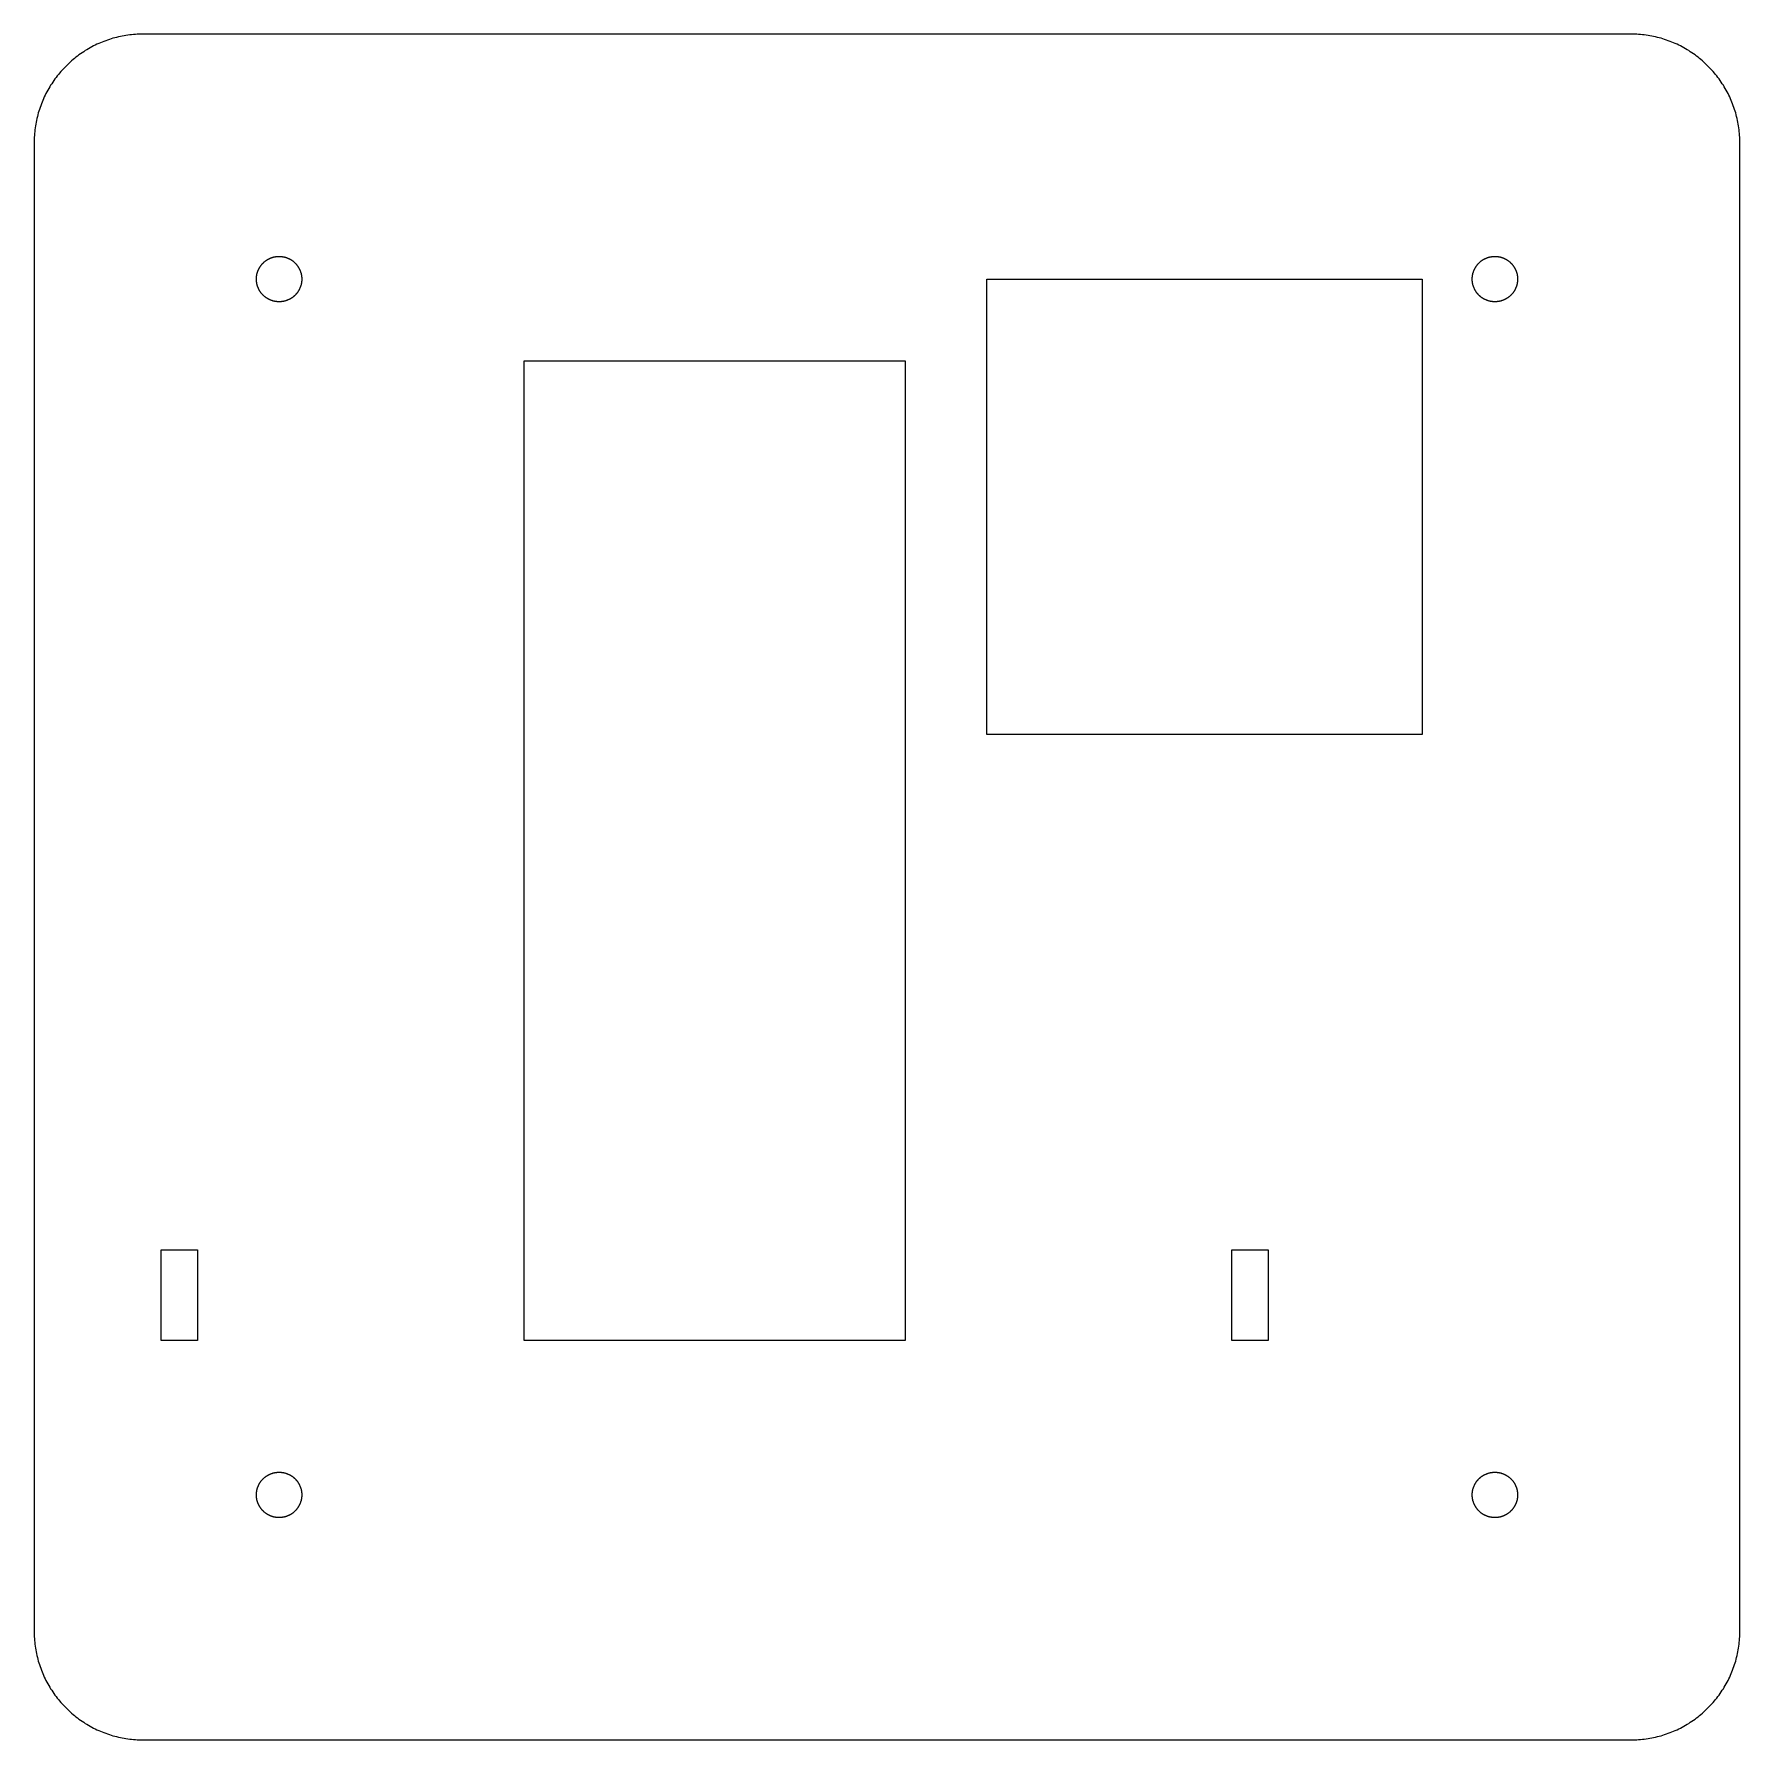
# Model space of a CAD drawing. Header units: metres. Extents: x 0 to 94, y 0 to 94.
import ezdxf

# ---------------------------------------------------------------- set-up
doc = ezdxf.new("R2010")
doc.units = ezdxf.units.M

msp = doc.modelspace()

# ---------------------------------------------------------------- linework, layer by layer
for p, q in [((6, 94), (5.89528, 93.9991)), ((88, 94), (6, 94)), ((88.1047, 93.9991), (88, 94)), ((2.82048, 93.0883), (2.73216, 93.032)), ((2.90976, 93.143), (2.82048, 93.0883)), ((3, 93.1962), (2.90976, 93.143)), ((3.09114, 93.2477), (3, 93.1962)), ((3.18317, 93.2977), (3.09114, 93.2477)), ((3.27605, 93.346), (3.18317, 93.2977)), ((3.36977, 93.3928), (3.27605, 93.346)), ((3.46428, 93.4378), (3.36977, 93.3928)), ((3.55957, 93.4813), (3.46428, 93.4378)), ((3.65561, 93.523), (3.55957, 93.4813)), ((3.75235, 93.5631), (3.65561, 93.523)), ((3.84978, 93.6015), (3.75235, 93.5631)), ((3.94788, 93.6382), (3.84978, 93.6015)), ((4.04659, 93.6731), (3.94788, 93.6382)), ((4.14589, 93.7063), (4.04659, 93.6731)), ((4.24576, 93.7378), (4.14589, 93.7063)), ((4.34616, 93.7676), (4.24576, 93.7378)), ((4.44708, 93.7955), (4.34616, 93.7676)), ((4.54846, 93.8218), (4.44708, 93.7955)), ((4.65028, 93.8462), (4.54846, 93.8218)), ((4.75252, 93.8689), (4.65028, 93.8462)), ((4.85513, 93.8898), (4.75252, 93.8689)), ((4.9581, 93.9088), (4.85513, 93.8898)), ((5.06139, 93.9261), (4.9581, 93.9088)), ((5.16495, 93.9416), (5.06139, 93.9261)), ((5.26878, 93.9553), (5.16495, 93.9416)), ((5.37282, 93.9671), (5.26878, 93.9553)), ((5.47705, 93.9772), (5.37282, 93.9671)), ((5.58145, 93.9854), (5.47705, 93.9772)), ((5.68597, 93.9918), (5.58145, 93.9854)), ((5.79059, 93.9963), (5.68597, 93.9918)), ((5.89528, 93.9991), (5.79059, 93.9963)), ((88.2094, 93.9963), (88.1047, 93.9991)), ((88.314, 93.9918), (88.2094, 93.9963)), ((88.4185, 93.9854), (88.314, 93.9918)), ((88.5229, 93.9772), (88.4185, 93.9854)), ((88.6272, 93.9671), (88.5229, 93.9772)), ((88.7312, 93.9553), (88.6272, 93.9671)), ((88.835, 93.9416), (88.7312, 93.9553)), ((88.9386, 93.9261), (88.835, 93.9416)), ((89.0419, 93.9088), (88.9386, 93.9261)), ((89.1449, 93.8898), (89.0419, 93.9088)), ((89.2475, 93.8689), (89.1449, 93.8898)), ((89.3497, 93.8462), (89.2475, 93.8689)), ((89.4515, 93.8218), (89.3497, 93.8462)), ((89.5529, 93.7955), (89.4515, 93.8218)), ((89.6538, 93.7676), (89.5529, 93.7955)), ((89.7542, 93.7378), (89.6538, 93.7676)), ((89.8541, 93.7063), (89.7542, 93.7378)), ((89.9534, 93.6731), (89.8541, 93.7063)), ((90.0521, 93.6382), (89.9534, 93.6731)), ((90.1502, 93.6015), (90.0521, 93.6382)), ((90.2476, 93.5631), (90.1502, 93.6015)), ((90.3444, 93.523), (90.2476, 93.5631)), ((90.4404, 93.4813), (90.3444, 93.523)), ((90.5357, 93.4378), (90.4404, 93.4813)), ((90.6302, 93.3928), (90.5357, 93.4378)), ((90.7239, 93.346), (90.6302, 93.3928)), ((90.8168, 93.2977), (90.7239, 93.346)), ((90.9088, 93.2477), (90.8168, 93.2977)), ((91, 93.1962), (90.9088, 93.2477)), ((91.0902, 93.143), (91, 93.1962)), ((91.1795, 93.0883), (91.0902, 93.143)), ((91.2678, 93.032), (91.1795, 93.0883)), ((1.68396, 92.1679), (1.61188, 92.092)), ((1.75735, 92.2426), (1.68396, 92.1679)), ((1.83205, 92.316), (1.75735, 92.2426)), ((1.908, 92.3881), (1.83205, 92.316)), ((1.98521, 92.4589), (1.908, 92.3881)), ((2.06364, 92.5282), (1.98521, 92.4589)), ((2.14326, 92.5963), (2.06364, 92.5282)), ((2.22408, 92.6629), (2.14326, 92.5963)), ((2.30603, 92.7281), (2.22408, 92.6629)), ((2.3891, 92.7918), (2.30603, 92.7281)), ((2.47328, 92.8541), (2.3891, 92.7918)), ((2.55853, 92.9149), (2.47328, 92.8541)), ((2.64484, 92.9742), (2.55853, 92.9149)), ((2.73216, 93.032), (2.64484, 92.9742)), ((91.3551, 92.9742), (91.2678, 93.032)), ((91.4415, 92.9149), (91.3551, 92.9742)), ((91.5267, 92.8541), (91.4415, 92.9149)), ((91.6109, 92.7918), (91.5267, 92.8541)), ((91.694, 92.7281), (91.6109, 92.7918)), ((91.7759, 92.6629), (91.694, 92.7281)), ((91.8567, 92.5963), (91.7759, 92.6629)), ((91.9363, 92.5282), (91.8567, 92.5963)), ((92.0148, 92.4589), (91.9363, 92.5282)), ((92.092, 92.3881), (92.0148, 92.4589)), ((92.1679, 92.316), (92.092, 92.3881)), ((92.2426, 92.2426), (92.1679, 92.316)), ((92.316, 92.1679), (92.2426, 92.2426)), ((92.3881, 92.092), (92.316, 92.1679)), ((0.967972, 91.2678), (0.911697, 91.1795)), ((1.02577, 91.3551), (0.967972, 91.2678)), ((1.08508, 91.4415), (1.02577, 91.3551)), ((1.14589, 91.5267), (1.08508, 91.4415)), ((1.20818, 91.6109), (1.14589, 91.5267)), ((1.27193, 91.694), (1.20818, 91.6109)), ((1.33711, 91.7759), (1.27193, 91.694)), ((1.40373, 91.8567), (1.33711, 91.7759)), ((1.47174, 91.9363), (1.40373, 91.8567)), ((1.54112, 92.0148), (1.47174, 91.9363)), ((1.61188, 92.092), (1.54112, 92.0148)), ((92.4589, 92.0148), (92.3881, 92.092)), ((92.5282, 91.9363), (92.4589, 92.0148)), ((92.5963, 91.8567), (92.5282, 91.9363)), ((92.6629, 91.7759), (92.5963, 91.8567)), ((92.7281, 91.694), (92.6629, 91.7759)), ((92.7918, 91.6109), (92.7281, 91.694)), ((92.8541, 91.5267), (92.7918, 91.6109)), ((92.9149, 91.4415), (92.8541, 91.5267)), ((92.9742, 91.3551), (92.9149, 91.4415)), ((93.032, 91.2678), (92.9742, 91.3551)), ((93.0883, 91.1795), (93.032, 91.2678)), ((0.43689, 90.2476), (0.398514, 90.1502)), ((0.476959, 90.3444), (0.43689, 90.2476)), ((0.518723, 90.4404), (0.476959, 90.3444)), ((0.562149, 90.5357), (0.518723, 90.4404)), ((0.607224, 90.6302), (0.562149, 90.5357)), ((0.653946, 90.7239), (0.607224, 90.6302)), ((0.702301, 90.8168), (0.653946, 90.7239)), ((0.752274, 90.9088), (0.702301, 90.8168)), ((0.803833, 91), (0.752274, 90.9088)), ((0.856995, 91.0902), (0.803833, 91)), ((0.911697, 91.1795), (0.856995, 91.0902)), ((93.143, 91.0902), (93.0883, 91.1795)), ((93.1962, 91), (93.143, 91.0902)), ((93.2477, 90.9088), (93.1962, 91)), ((93.2977, 90.8168), (93.2477, 90.9088)), ((93.346, 90.7239), (93.2977, 90.8168)), ((93.3928, 90.6302), (93.346, 90.7239)), ((93.4378, 90.5357), (93.3928, 90.6302)), ((93.4813, 90.4404), (93.4378, 90.5357)), ((93.523, 90.3444), (93.4813, 90.4404)), ((93.5631, 90.2476), (93.523, 90.3444)), ((93.6015, 90.1502), (93.5631, 90.2476)), ((0.153778, 89.3497), (0.131104, 89.2475)), ((0.178223, 89.4515), (0.153778, 89.3497)), ((0.204437, 89.5529), (0.178223, 89.4515)), ((0.232422, 89.6538), (0.204437, 89.5529)), ((0.262161, 89.7542), (0.232422, 89.6538)), ((0.293655, 89.8541), (0.262161, 89.7542)), ((0.326874, 89.9534), (0.293655, 89.8541)), ((0.361832, 90.0521), (0.326874, 89.9534)), ((0.398514, 90.1502), (0.361832, 90.0521)), ((93.6382, 90.0521), (93.6015, 90.1502)), ((93.6731, 89.9534), (93.6382, 90.0521)), ((93.7063, 89.8541), (93.6731, 89.9534)), ((93.7378, 89.7542), (93.7063, 89.8541)), ((93.7676, 89.6538), (93.7378, 89.7542)), ((93.7955, 89.5529), (93.7676, 89.6538)), ((93.8218, 89.4515), (93.7955, 89.5529)), ((93.8462, 89.3497), (93.8218, 89.4515)), ((93.8689, 89.2475), (93.8462, 89.3497)), ((0.014603, 88.4185), (0.008209, 88.314)), ((0.022827, 88.5229), (0.014603, 88.4185)), ((0.032867, 88.6272), (0.022827, 88.5229)), ((0.044708, 88.7312), (0.032867, 88.6272)), ((0.05838, 88.835), (0.044708, 88.7312)), ((0.073868, 88.9386), (0.05838, 88.835)), ((0.091141, 89.0419), (0.073868, 88.9386)), ((0.110229, 89.1449), (0.091141, 89.0419)), ((0.131104, 89.2475), (0.110229, 89.1449)), ((93.8898, 89.1449), (93.8689, 89.2475)), ((93.9088, 89.0419), (93.8898, 89.1449)), ((93.9261, 88.9386), (93.9088, 89.0419)), ((93.9416, 88.835), (93.9261, 88.9386)), ((93.9553, 88.7312), (93.9416, 88.835)), ((93.9671, 88.6272), (93.9553, 88.7312)), ((93.9772, 88.5229), (93.9671, 88.6272)), ((93.9854, 88.4185), (93.9772, 88.5229)), ((93.9918, 88.314), (93.9854, 88.4185)), ((0.0009, 88.1047), (0, 88)), ((0, 88), (0, 6)), ((0.003647, 88.2094), (0.0009, 88.1047)), ((0.008209, 88.314), (0.003647, 88.2094)), ((93.9963, 88.2094), (93.9918, 88.314)), ((93.9991, 88.1047), (93.9963, 88.2094)), ((94, 88), (93.9991, 88.1047)), ((94, 6), (94, 88)), ((12.2926, 80.8235), (12.2984, 80.8445)), ((12.2984, 80.8445), (12.3046, 80.8655)), ((12.3046, 80.8655), (12.3112, 80.8863)), ((12.3112, 80.8863), (12.3181, 80.907)), ((12.3181, 80.907), (12.3254, 80.9275)), ((12.3254, 80.9275), (12.333, 80.948)), ((12.333, 80.948), (12.341, 80.9682)), ((12.341, 80.9682), (12.3494, 80.9884)), ((12.3494, 80.9884), (12.3581, 81.0084)), ((12.3581, 81.0084), (12.3671, 81.0283)), ((12.3671, 81.0283), (12.3765, 81.048)), ((12.3765, 81.048), (12.3862, 81.0675)), ((12.3862, 81.0675), (12.3963, 81.0868)), ((12.3963, 81.0868), (12.4067, 81.106)), ((12.4067, 81.106), (12.4175, 81.125)), ((12.4175, 81.125), (12.4285, 81.1438)), ((12.4285, 81.1438), (12.4399, 81.1624)), ((12.4399, 81.1624), (12.4517, 81.1808)), ((12.4517, 81.1808), (12.4637, 81.199)), ((12.4637, 81.199), (12.4761, 81.217)), ((12.4761, 81.217), (12.4887, 81.2347)), ((12.4887, 81.2347), (12.5017, 81.2523)), ((12.5017, 81.2523), (12.515, 81.2696)), ((12.515, 81.2696), (12.5286, 81.2866)), ((12.5286, 81.2866), (12.5424, 81.3035)), ((12.5424, 81.3035), (12.5566, 81.3201)), ((12.5566, 81.3201), (12.5711, 81.3364)), ((12.5711, 81.3364), (12.5858, 81.3525)), ((12.5858, 81.3525), (12.6008, 81.3683)), ((12.6008, 81.3683), (12.6161, 81.3839)), ((12.6161, 81.3839), (12.6317, 81.3992)), ((12.6317, 81.3992), (12.6475, 81.4142)), ((12.6475, 81.4142), (12.6636, 81.4289)), ((12.6636, 81.4289), (12.6799, 81.4434)), ((12.6799, 81.4434), (12.6965, 81.4576)), ((12.6965, 81.4576), (12.7133, 81.4714)), ((12.7133, 81.4714), (12.7304, 81.485)), ((12.7304, 81.485), (12.7477, 81.4983)), ((12.7477, 81.4983), (12.7653, 81.5113)), ((12.7653, 81.5113), (12.783, 81.5239)), ((12.783, 81.5239), (12.801, 81.5363)), ((12.801, 81.5363), (12.8192, 81.5483)), ((12.8192, 81.5483), (12.8376, 81.5601)), ((12.8376, 81.5601), (12.8562, 81.5715)), ((12.8562, 81.5715), (12.875, 81.5825)), ((12.875, 81.5825), (12.894, 81.5933)), ((12.894, 81.5933), (12.9131, 81.6037)), ((12.9131, 81.6037), (12.9325, 81.6138)), ((12.9325, 81.6138), (12.952, 81.6235)), ((12.952, 81.6235), (12.9717, 81.6329)), ((12.9717, 81.6329), (12.9916, 81.6419)), ((12.9916, 81.6419), (13.0116, 81.6506)), ((13.0116, 81.6506), (13.0317, 81.659)), ((13.0317, 81.659), (13.052, 81.667)), ((13.052, 81.667), (13.0725, 81.6746)), ((13.0725, 81.6746), (13.093, 81.6819)), ((13.093, 81.6819), (13.1137, 81.6888)), ((13.1137, 81.6888), (13.1345, 81.6954)), ((13.1345, 81.6954), (13.1554, 81.7016)), ((13.1554, 81.7016), (13.1765, 81.7074)), ((13.1765, 81.7074), (13.1976, 81.7129)), ((13.1976, 81.7129), (13.2188, 81.718)), ((13.2188, 81.718), (13.2401, 81.7227)), ((13.2401, 81.7227), (13.2615, 81.727)), ((13.2615, 81.727), (13.2829, 81.731)), ((13.2829, 81.731), (13.3044, 81.7346)), ((13.3044, 81.7346), (13.326, 81.7378)), ((13.326, 81.7378), (13.3477, 81.7407)), ((13.3477, 81.7407), (13.3693, 81.7431)), ((13.3693, 81.7431), (13.3911, 81.7452)), ((13.3911, 81.7452), (13.4128, 81.7469)), ((13.4128, 81.7469), (13.4346, 81.7483)), ((13.4346, 81.7483), (13.4564, 81.7492)), ((13.4564, 81.7492), (13.4782, 81.7498)), ((13.4782, 81.7498), (13.5, 81.75)), ((13.5, 81.75), (13.5218, 81.7498)), ((13.5218, 81.7498), (13.5436, 81.7492)), ((13.5436, 81.7492), (13.5654, 81.7483)), ((13.5654, 81.7483), (13.5872, 81.7469)), ((13.5872, 81.7469), (13.6089, 81.7452)), ((13.6089, 81.7452), (13.6306, 81.7431)), ((13.6306, 81.7431), (13.6523, 81.7407)), ((13.6523, 81.7407), (13.674, 81.7378)), ((13.674, 81.7378), (13.6955, 81.7346)), ((13.6955, 81.7346), (13.7171, 81.731)), ((13.7171, 81.731), (13.7385, 81.727)), ((13.7385, 81.727), (13.7599, 81.7227)), ((13.7599, 81.7227), (13.7812, 81.718)), ((13.7812, 81.718), (13.8024, 81.7129)), ((13.8024, 81.7129), (13.8235, 81.7074)), ((13.8235, 81.7074), (13.8445, 81.7016)), ((13.8445, 81.7016), (13.8655, 81.6954)), ((13.8655, 81.6954), (13.8863, 81.6888)), ((13.8863, 81.6888), (13.907, 81.6819)), ((13.907, 81.6819), (13.9275, 81.6746)), ((13.9275, 81.6746), (13.948, 81.667)), ((13.948, 81.667), (13.9682, 81.659)), ((13.9682, 81.659), (13.9884, 81.6506)), ((13.9884, 81.6506), (14.0084, 81.6419)), ((14.0084, 81.6419), (14.0283, 81.6329)), ((14.0283, 81.6329), (14.048, 81.6235)), ((14.048, 81.6235), (14.0675, 81.6138)), ((14.0675, 81.6138), (14.0868, 81.6037)), ((14.0868, 81.6037), (14.106, 81.5933)), ((14.106, 81.5933), (14.125, 81.5825)), ((14.125, 81.5825), (14.1438, 81.5715)), ((14.1438, 81.5715), (14.1624, 81.5601)), ((14.1624, 81.5601), (14.1808, 81.5483)), ((14.1808, 81.5483), (14.199, 81.5363)), ((14.199, 81.5363), (14.217, 81.5239)), ((14.217, 81.5239), (14.2347, 81.5113)), ((14.2347, 81.5113), (14.2523, 81.4983)), ((14.2523, 81.4983), (14.2696, 81.485)), ((14.2696, 81.485), (14.2866, 81.4714)), ((14.2866, 81.4714), (14.3035, 81.4576)), ((14.3035, 81.4576), (14.3201, 81.4434)), ((14.3201, 81.4434), (14.3364, 81.4289)), ((14.3364, 81.4289), (14.3525, 81.4142)), ((14.3525, 81.4142), (14.3683, 81.3992)), ((14.3683, 81.3992), (14.3839, 81.3839)), ((14.3839, 81.3839), (14.3992, 81.3683)), ((14.3992, 81.3683), (14.4142, 81.3525)), ((14.4142, 81.3525), (14.4289, 81.3364)), ((14.4289, 81.3364), (14.4434, 81.3201)), ((14.4434, 81.3201), (14.4576, 81.3035)), ((14.4576, 81.3035), (14.4714, 81.2866)), ((14.4714, 81.2866), (14.485, 81.2696)), ((14.485, 81.2696), (14.4983, 81.2523)), ((14.4983, 81.2523), (14.5113, 81.2347)), ((14.5113, 81.2347), (14.5239, 81.217)), ((14.5239, 81.217), (14.5363, 81.199)), ((14.5363, 81.199), (14.5483, 81.1808)), ((14.5483, 81.1808), (14.5601, 81.1624)), ((14.5601, 81.1624), (14.5715, 81.1438)), ((14.5715, 81.1438), (14.5825, 81.125)), ((14.5825, 81.125), (14.5933, 81.106)), ((14.5933, 81.106), (14.6037, 81.0868)), ((14.6037, 81.0868), (14.6138, 81.0675)), ((14.6138, 81.0675), (14.6235, 81.048)), ((14.6235, 81.048), (14.6329, 81.0283)), ((14.6329, 81.0283), (14.6419, 81.0084)), ((14.6419, 81.0084), (14.6506, 80.9884)), ((14.6506, 80.9884), (14.659, 80.9682)), ((14.659, 80.9682), (14.667, 80.948)), ((14.667, 80.948), (14.6746, 80.9275)), ((14.6746, 80.9275), (14.6819, 80.907)), ((14.6819, 80.907), (14.6888, 80.8863)), ((14.6888, 80.8863), (14.6954, 80.8655)), ((14.6954, 80.8655), (14.7016, 80.8445)), ((14.7016, 80.8445), (14.7074, 80.8235)), ((79.2926, 80.8235), (79.2984, 80.8445)), ((79.2984, 80.8445), (79.3046, 80.8655)), ((79.3046, 80.8655), (79.3112, 80.8863)), ((79.3112, 80.8863), (79.3181, 80.907)), ((79.3181, 80.907), (79.3254, 80.9275)), ((79.3254, 80.9275), (79.333, 80.948)), ((79.333, 80.948), (79.341, 80.9682)), ((79.341, 80.9682), (79.3494, 80.9884)), ((79.3494, 80.9884), (79.3581, 81.0084)), ((79.3581, 81.0084), (79.3671, 81.0283)), ((79.3671, 81.0283), (79.3765, 81.048)), ((79.3765, 81.048), (79.3862, 81.0675)), ((79.3862, 81.0675), (79.3963, 81.0868)), ((79.3963, 81.0868), (79.4067, 81.106)), ((79.4067, 81.106), (79.4175, 81.125)), ((79.4175, 81.125), (79.4285, 81.1438)), ((79.4285, 81.1438), (79.4399, 81.1624)), ((79.4399, 81.1624), (79.4517, 81.1808)), ((79.4517, 81.1808), (79.4637, 81.199)), ((79.4637, 81.199), (79.4761, 81.217)), ((79.4761, 81.217), (79.4887, 81.2347)), ((79.4887, 81.2347), (79.5017, 81.2523)), ((79.5017, 81.2523), (79.515, 81.2696)), ((79.515, 81.2696), (79.5286, 81.2866)), ((79.5286, 81.2866), (79.5424, 81.3035)), ((79.5424, 81.3035), (79.5566, 81.3201)), ((79.5566, 81.3201), (79.5711, 81.3364)), ((79.5711, 81.3364), (79.5858, 81.3525)), ((79.5858, 81.3525), (79.6008, 81.3683)), ((79.6008, 81.3683), (79.6161, 81.3839)), ((79.6161, 81.3839), (79.6317, 81.3992)), ((79.6317, 81.3992), (79.6475, 81.4142)), ((79.6475, 81.4142), (79.6636, 81.4289)), ((79.6636, 81.4289), (79.6799, 81.4434)), ((79.6799, 81.4434), (79.6965, 81.4576)), ((79.6965, 81.4576), (79.7133, 81.4714)), ((79.7133, 81.4714), (79.7304, 81.485)), ((79.7304, 81.485), (79.7477, 81.4983)), ((79.7477, 81.4983), (79.7653, 81.5113)), ((79.7653, 81.5113), (79.783, 81.5239)), ((79.783, 81.5239), (79.801, 81.5363)), ((79.801, 81.5363), (79.8192, 81.5483)), ((79.8192, 81.5483), (79.8376, 81.5601)), ((79.8376, 81.5601), (79.8562, 81.5715)), ((79.8562, 81.5715), (79.875, 81.5825)), ((79.875, 81.5825), (79.894, 81.5933)), ((79.894, 81.5933), (79.9131, 81.6037)), ((79.9131, 81.6037), (79.9325, 81.6138)), ((79.9325, 81.6138), (79.952, 81.6235)), ((79.952, 81.6235), (79.9717, 81.6329)), ((79.9717, 81.6329), (79.9916, 81.6419)), ((79.9916, 81.6419), (80.0116, 81.6506)), ((80.0116, 81.6506), (80.0317, 81.659)), ((80.0317, 81.659), (80.052, 81.667)), ((80.052, 81.667), (80.0725, 81.6746)), ((80.0725, 81.6746), (80.093, 81.6819)), ((80.093, 81.6819), (80.1137, 81.6888)), ((80.1137, 81.6888), (80.1345, 81.6954)), ((80.1345, 81.6954), (80.1554, 81.7016)), ((80.1554, 81.7016), (80.1765, 81.7074)), ((80.1765, 81.7074), (80.1976, 81.7129)), ((80.1976, 81.7129), (80.2188, 81.718)), ((80.2188, 81.718), (80.2401, 81.7227)), ((80.2401, 81.7227), (80.2615, 81.727)), ((80.2615, 81.727), (80.2829, 81.731)), ((80.2829, 81.731), (80.3044, 81.7346)), ((80.3044, 81.7346), (80.326, 81.7378)), ((80.326, 81.7378), (80.3477, 81.7407)), ((80.3477, 81.7407), (80.3693, 81.7431)), ((80.3693, 81.7431), (80.3911, 81.7452)), ((80.3911, 81.7452), (80.4128, 81.7469)), ((80.4128, 81.7469), (80.4346, 81.7483)), ((80.4346, 81.7483), (80.4564, 81.7492)), ((80.4564, 81.7492), (80.4782, 81.7498)), ((80.4782, 81.7498), (80.5, 81.75)), ((80.5, 81.75), (80.5218, 81.7498)), ((80.5218, 81.7498), (80.5436, 81.7492)), ((80.5436, 81.7492), (80.5654, 81.7483)), ((80.5654, 81.7483), (80.5872, 81.7469)), ((80.5872, 81.7469), (80.6089, 81.7452)), ((80.6089, 81.7452), (80.6306, 81.7431)), ((80.6306, 81.7431), (80.6523, 81.7407)), ((80.6523, 81.7407), (80.674, 81.7378)), ((80.674, 81.7378), (80.6955, 81.7346)), ((80.6955, 81.7346), (80.7171, 81.731)), ((80.7171, 81.731), (80.7385, 81.727)), ((80.7385, 81.727), (80.7599, 81.7227)), ((80.7599, 81.7227), (80.7812, 81.718)), ((80.7812, 81.718), (80.8024, 81.7129)), ((80.8024, 81.7129), (80.8235, 81.7074)), ((80.8235, 81.7074), (80.8445, 81.7016)), ((80.8445, 81.7016), (80.8655, 81.6954)), ((80.8655, 81.6954), (80.8863, 81.6888)), ((80.8863, 81.6888), (80.907, 81.6819)), ((80.907, 81.6819), (80.9275, 81.6746)), ((80.9275, 81.6746), (80.948, 81.667)), ((80.948, 81.667), (80.9682, 81.659)), ((80.9682, 81.659), (80.9884, 81.6506)), ((80.9884, 81.6506), (81.0084, 81.6419)), ((81.0084, 81.6419), (81.0283, 81.6329)), ((81.0283, 81.6329), (81.048, 81.6235)), ((81.048, 81.6235), (81.0675, 81.6138)), ((81.0675, 81.6138), (81.0868, 81.6037)), ((81.0868, 81.6037), (81.106, 81.5933)), ((81.106, 81.5933), (81.125, 81.5825)), ((81.125, 81.5825), (81.1438, 81.5715)), ((81.1438, 81.5715), (81.1624, 81.5601)), ((81.1624, 81.5601), (81.1808, 81.5483)), ((81.1808, 81.5483), (81.199, 81.5363)), ((81.199, 81.5363), (81.217, 81.5239)), ((81.217, 81.5239), (81.2347, 81.5113)), ((81.2347, 81.5113), (81.2523, 81.4983)), ((81.2523, 81.4983), (81.2696, 81.485)), ((81.2696, 81.485), (81.2866, 81.4714)), ((81.2866, 81.4714), (81.3035, 81.4576)), ((81.3035, 81.4576), (81.3201, 81.4434)), ((81.3201, 81.4434), (81.3364, 81.4289)), ((81.3364, 81.4289), (81.3525, 81.4142)), ((81.3525, 81.4142), (81.3683, 81.3992)), ((81.3683, 81.3992), (81.3839, 81.3839)), ((81.3839, 81.3839), (81.3992, 81.3683)), ((81.3992, 81.3683), (81.4142, 81.3525)), ((81.4142, 81.3525), (81.4289, 81.3364)), ((81.4289, 81.3364), (81.4434, 81.3201)), ((81.4434, 81.3201), (81.4576, 81.3035)), ((81.4576, 81.3035), (81.4714, 81.2866)), ((81.4714, 81.2866), (81.485, 81.2696)), ((81.485, 81.2696), (81.4983, 81.2523)), ((81.4983, 81.2523), (81.5113, 81.2347)), ((81.5113, 81.2347), (81.5239, 81.217)), ((81.5239, 81.217), (81.5363, 81.199)), ((81.5363, 81.199), (81.5483, 81.1808)), ((81.5483, 81.1808), (81.5601, 81.1624)), ((81.5601, 81.1624), (81.5715, 81.1438)), ((81.5715, 81.1438), (81.5825, 81.125)), ((81.5825, 81.125), (81.5933, 81.106)), ((81.5933, 81.106), (81.6037, 81.0868)), ((81.6037, 81.0868), (81.6138, 81.0675)), ((81.6138, 81.0675), (81.6235, 81.048)), ((81.6235, 81.048), (81.6329, 81.0283)), ((81.6329, 81.0283), (81.6419, 81.0084)), ((81.6419, 81.0084), (81.6506, 80.9884)), ((81.6506, 80.9884), (81.659, 80.9682)), ((81.659, 80.9682), (81.667, 80.948)), ((81.667, 80.948), (81.6746, 80.9275)), ((81.6746, 80.9275), (81.6819, 80.907)), ((81.6819, 80.907), (81.6888, 80.8863)), ((81.6888, 80.8863), (81.6954, 80.8655)), ((81.6954, 80.8655), (81.7016, 80.8445)), ((81.7016, 80.8445), (81.7074, 80.8235)), ((12.25, 80.5), (12.2502, 80.5218)), ((12.2502, 80.4782), (12.25, 80.5)), ((12.2502, 80.5218), (12.2507, 80.5436)), ((12.2507, 80.4564), (12.2502, 80.4782)), ((12.2507, 80.5436), (12.2517, 80.5654)), ((12.2517, 80.4346), (12.2507, 80.4564)), ((12.2517, 80.5654), (12.253, 80.5872)), ((12.253, 80.4128), (12.2517, 80.4346)), ((12.253, 80.5872), (12.2547, 80.6089)), ((12.2547, 80.3911), (12.253, 80.4128)), ((12.2547, 80.6089), (12.2568, 80.6306)), ((12.2568, 80.3693), (12.2547, 80.3911)), ((12.2568, 80.6306), (12.2593, 80.6523)), ((12.2593, 80.3477), (12.2568, 80.3693)), ((12.2593, 80.6523), (12.2622, 80.674)), ((12.2622, 80.326), (12.2593, 80.3477)), ((12.2622, 80.674), (12.2654, 80.6955)), ((12.2654, 80.3044), (12.2622, 80.326)), ((12.2654, 80.6955), (12.269, 80.7171)), ((12.269, 80.2829), (12.2654, 80.3044)), ((12.269, 80.7171), (12.273, 80.7385)), ((12.273, 80.2615), (12.269, 80.2829)), ((12.273, 80.7385), (12.2773, 80.7599)), ((12.2773, 80.2401), (12.273, 80.2615)), ((12.2773, 80.7599), (12.282, 80.7812)), ((12.282, 80.2188), (12.2773, 80.2401)), ((12.282, 80.7812), (12.2871, 80.8024)), ((12.2871, 80.1976), (12.282, 80.2188)), ((12.2871, 80.8024), (12.2926, 80.8235)), ((12.2926, 80.1765), (12.2871, 80.1976)), ((12.2984, 80.1554), (12.2926, 80.1765)), ((12.3046, 80.1345), (12.2984, 80.1554)), ((12.3112, 80.1137), (12.3046, 80.1345)), ((12.3181, 80.093), (12.3112, 80.1137)), ((12.3254, 80.0725), (12.3181, 80.093)), ((12.333, 80.052), (12.3254, 80.0725)), ((12.341, 80.0317), (12.333, 80.052)), ((12.3494, 80.0116), (12.341, 80.0317)), ((12.3581, 79.9916), (12.3494, 80.0116)), ((12.3671, 79.9717), (12.3581, 79.9916)), ((12.3765, 79.952), (12.3671, 79.9717)), ((12.3862, 79.9325), (12.3765, 79.952)), ((12.3963, 79.9131), (12.3862, 79.9325)), ((12.4067, 79.894), (12.3963, 79.9131)), ((14.6037, 79.9131), (14.5933, 79.894)), ((14.6138, 79.9325), (14.6037, 79.9131)), ((14.6235, 79.952), (14.6138, 79.9325)), ((14.6329, 79.9717), (14.6235, 79.952)), ((14.6419, 79.9916), (14.6329, 79.9717)), ((14.6506, 80.0116), (14.6419, 79.9916)), ((14.659, 80.0317), (14.6506, 80.0116)), ((14.667, 80.052), (14.659, 80.0317)), ((14.6746, 80.0725), (14.667, 80.052)), ((14.6819, 80.093), (14.6746, 80.0725)), ((14.6888, 80.1137), (14.6819, 80.093)), ((14.6954, 80.1345), (14.6888, 80.1137)), ((14.7016, 80.1554), (14.6954, 80.1345)), ((14.7074, 80.1765), (14.7016, 80.1554)), ((14.7074, 80.8235), (14.7129, 80.8024)), ((14.7129, 80.1976), (14.7074, 80.1765)), ((14.7129, 80.8024), (14.718, 80.7812)), ((14.718, 80.2188), (14.7129, 80.1976)), ((14.718, 80.7812), (14.7227, 80.7599)), ((14.7227, 80.2401), (14.718, 80.2188)), ((14.7227, 80.7599), (14.727, 80.7385)), ((14.727, 80.2615), (14.7227, 80.2401)), ((14.727, 80.7385), (14.731, 80.7171)), ((14.731, 80.2829), (14.727, 80.2615)), ((14.731, 80.7171), (14.7346, 80.6955)), ((14.7346, 80.3044), (14.731, 80.2829)), ((14.7346, 80.6955), (14.7378, 80.674)), ((14.7378, 80.326), (14.7346, 80.3044)), ((14.7378, 80.674), (14.7407, 80.6523)), ((14.7407, 80.3477), (14.7378, 80.326)), ((14.7407, 80.6523), (14.7431, 80.6306)), ((14.7431, 80.3693), (14.7407, 80.3477)), ((14.7431, 80.6306), (14.7452, 80.6089)), ((14.7452, 80.3911), (14.7431, 80.3693)), ((14.7452, 80.6089), (14.7469, 80.5872)), ((14.7469, 80.4128), (14.7452, 80.3911)), ((14.7469, 80.5872), (14.7483, 80.5654)), ((14.7483, 80.4346), (14.7469, 80.4128)), ((14.7483, 80.5654), (14.7492, 80.5436)), ((14.7492, 80.4564), (14.7483, 80.4346)), ((14.7492, 80.5436), (14.7498, 80.5218)), ((14.7498, 80.4782), (14.7492, 80.4564)), ((14.7498, 80.5218), (14.75, 80.5)), ((14.75, 80.5), (14.7498, 80.4782)), ((52.5, 55.4), (52.5, 80.5)), ((52.5, 80.5), (76.5, 80.5)), ((76.5, 80.5), (76.5, 55.4)), ((79.25, 80.5), (79.2502, 80.5218)), ((79.2502, 80.4782), (79.25, 80.5)), ((79.2502, 80.5218), (79.2507, 80.5436)), ((79.2507, 80.4564), (79.2502, 80.4782)), ((79.2507, 80.5436), (79.2517, 80.5654)), ((79.2517, 80.4346), (79.2507, 80.4564)), ((79.2517, 80.5654), (79.253, 80.5872)), ((79.253, 80.4128), (79.2517, 80.4346)), ((79.253, 80.5872), (79.2547, 80.6089)), ((79.2547, 80.3911), (79.253, 80.4128)), ((79.2547, 80.6089), (79.2568, 80.6306)), ((79.2568, 80.3693), (79.2547, 80.3911)), ((79.2568, 80.6306), (79.2593, 80.6523)), ((79.2593, 80.3477), (79.2568, 80.3693)), ((79.2593, 80.6523), (79.2622, 80.674)), ((79.2622, 80.326), (79.2593, 80.3477)), ((79.2622, 80.674), (79.2654, 80.6955)), ((79.2654, 80.3044), (79.2622, 80.326)), ((79.2654, 80.6955), (79.269, 80.7171)), ((79.269, 80.2829), (79.2654, 80.3044)), ((79.269, 80.7171), (79.273, 80.7385)), ((79.273, 80.2615), (79.269, 80.2829)), ((79.273, 80.7385), (79.2773, 80.7599)), ((79.2773, 80.2401), (79.273, 80.2615)), ((79.2773, 80.7599), (79.282, 80.7812)), ((79.282, 80.2188), (79.2773, 80.2401)), ((79.282, 80.7812), (79.2871, 80.8024)), ((79.2871, 80.1976), (79.282, 80.2188)), ((79.2871, 80.8024), (79.2926, 80.8235)), ((79.2926, 80.1765), (79.2871, 80.1976)), ((79.2984, 80.1554), (79.2926, 80.1765)), ((79.3046, 80.1345), (79.2984, 80.1554)), ((79.3112, 80.1137), (79.3046, 80.1345)), ((79.3181, 80.093), (79.3112, 80.1137)), ((79.3254, 80.0725), (79.3181, 80.093)), ((79.333, 80.052), (79.3254, 80.0725)), ((79.341, 80.0317), (79.333, 80.052)), ((79.3494, 80.0116), (79.341, 80.0317)), ((79.3581, 79.9916), (79.3494, 80.0116)), ((79.3671, 79.9717), (79.3581, 79.9916)), ((79.3765, 79.952), (79.3671, 79.9717)), ((79.3862, 79.9325), (79.3765, 79.952)), ((79.3963, 79.9131), (79.3862, 79.9325)), ((79.4067, 79.894), (79.3963, 79.9131)), ((81.6037, 79.9131), (81.5933, 79.894)), ((81.6138, 79.9325), (81.6037, 79.9131)), ((81.6235, 79.952), (81.6138, 79.9325)), ((81.6329, 79.9717), (81.6235, 79.952)), ((81.6419, 79.9916), (81.6329, 79.9717)), ((81.6506, 80.0116), (81.6419, 79.9916)), ((81.659, 80.0317), (81.6506, 80.0116)), ((81.667, 80.052), (81.659, 80.0317)), ((81.6746, 80.0725), (81.667, 80.052)), ((81.6819, 80.093), (81.6746, 80.0725)), ((81.6888, 80.1137), (81.6819, 80.093)), ((81.6954, 80.1345), (81.6888, 80.1137)), ((81.7016, 80.1554), (81.6954, 80.1345)), ((81.7074, 80.1765), (81.7016, 80.1554)), ((81.7074, 80.8235), (81.7129, 80.8024)), ((81.7129, 80.1976), (81.7074, 80.1765)), ((81.7129, 80.8024), (81.718, 80.7812)), ((81.718, 80.2188), (81.7129, 80.1976)), ((81.718, 80.7812), (81.7227, 80.7599)), ((81.7227, 80.2401), (81.718, 80.2188)), ((81.7227, 80.7599), (81.727, 80.7385)), ((81.727, 80.2615), (81.7227, 80.2401)), ((81.727, 80.7385), (81.731, 80.7171)), ((81.731, 80.2829), (81.727, 80.2615)), ((81.731, 80.7171), (81.7346, 80.6955)), ((81.7346, 80.3044), (81.731, 80.2829)), ((81.7346, 80.6955), (81.7378, 80.674)), ((81.7378, 80.326), (81.7346, 80.3044)), ((81.7378, 80.674), (81.7407, 80.6523)), ((81.7407, 80.3477), (81.7378, 80.326)), ((81.7407, 80.6523), (81.7431, 80.6306)), ((81.7431, 80.3693), (81.7407, 80.3477)), ((81.7431, 80.6306), (81.7452, 80.6089)), ((81.7452, 80.3911), (81.7431, 80.3693)), ((81.7452, 80.6089), (81.7469, 80.5872)), ((81.7469, 80.4128), (81.7452, 80.3911)), ((81.7469, 80.5872), (81.7483, 80.5654)), ((81.7483, 80.4346), (81.7469, 80.4128)), ((81.7483, 80.5654), (81.7492, 80.5436)), ((81.7492, 80.4564), (81.7483, 80.4346)), ((81.7492, 80.5436), (81.7498, 80.5218)), ((81.7498, 80.4782), (81.7492, 80.4564)), ((81.7498, 80.5218), (81.75, 80.5)), ((81.75, 80.5), (81.7498, 80.4782)), ((12.4175, 79.875), (12.4067, 79.894)), ((12.4285, 79.8562), (12.4175, 79.875)), ((12.4399, 79.8376), (12.4285, 79.8562)), ((12.4517, 79.8192), (12.4399, 79.8376)), ((12.4637, 79.801), (12.4517, 79.8192)), ((12.4761, 79.783), (12.4637, 79.801)), ((12.4887, 79.7653), (12.4761, 79.783)), ((12.5017, 79.7477), (12.4887, 79.7653)), ((12.515, 79.7304), (12.5017, 79.7477)), ((12.5286, 79.7133), (12.515, 79.7304)), ((12.5424, 79.6965), (12.5286, 79.7133)), ((12.5566, 79.6799), (12.5424, 79.6965)), ((12.5711, 79.6636), (12.5566, 79.6799)), ((12.5858, 79.6475), (12.5711, 79.6636)), ((12.6008, 79.6317), (12.5858, 79.6475)), ((12.6161, 79.6161), (12.6008, 79.6317)), ((12.6317, 79.6008), (12.6161, 79.6161)), ((12.6475, 79.5858), (12.6317, 79.6008)), ((12.6636, 79.5711), (12.6475, 79.5858)), ((12.6799, 79.5566), (12.6636, 79.5711)), ((12.6965, 79.5424), (12.6799, 79.5566)), ((12.7133, 79.5286), (12.6965, 79.5424)), ((12.7304, 79.515), (12.7133, 79.5286)), ((12.7477, 79.5017), (12.7304, 79.515)), ((12.7653, 79.4887), (12.7477, 79.5017)), ((12.783, 79.4761), (12.7653, 79.4887)), ((12.801, 79.4637), (12.783, 79.4761)), ((12.8192, 79.4517), (12.801, 79.4637)), ((12.8376, 79.4399), (12.8192, 79.4517)), ((12.8562, 79.4285), (12.8376, 79.4399)), ((12.875, 79.4175), (12.8562, 79.4285)), ((12.894, 79.4067), (12.875, 79.4175)), ((12.9131, 79.3963), (12.894, 79.4067)), ((12.9325, 79.3862), (12.9131, 79.3963)), ((12.952, 79.3765), (12.9325, 79.3862)), ((12.9717, 79.3671), (12.952, 79.3765)), ((12.9916, 79.3581), (12.9717, 79.3671)), ((13.0116, 79.3494), (12.9916, 79.3581)), ((13.0317, 79.341), (13.0116, 79.3494)), ((13.052, 79.333), (13.0317, 79.341)), ((13.0725, 79.3254), (13.052, 79.333)), ((13.093, 79.3181), (13.0725, 79.3254)), ((13.1137, 79.3112), (13.093, 79.3181)), ((13.1345, 79.3046), (13.1137, 79.3112)), ((13.1554, 79.2984), (13.1345, 79.3046)), ((13.1765, 79.2926), (13.1554, 79.2984)), ((13.1976, 79.2871), (13.1765, 79.2926)), ((13.2188, 79.282), (13.1976, 79.2871)), ((13.2401, 79.2773), (13.2188, 79.282)), ((13.2615, 79.273), (13.2401, 79.2773)), ((13.2829, 79.269), (13.2615, 79.273)), ((13.3044, 79.2654), (13.2829, 79.269)), ((13.326, 79.2622), (13.3044, 79.2654)), ((13.3477, 79.2593), (13.326, 79.2622)), ((13.3693, 79.2568), (13.3477, 79.2593)), ((13.3911, 79.2547), (13.3693, 79.2568)), ((13.4128, 79.253), (13.3911, 79.2547)), ((13.4346, 79.2517), (13.4128, 79.253)), ((13.4564, 79.2507), (13.4346, 79.2517)), ((13.4782, 79.2502), (13.4564, 79.2507)), ((13.5, 79.25), (13.4782, 79.2502)), ((13.5218, 79.2502), (13.5, 79.25)), ((13.5436, 79.2507), (13.5218, 79.2502)), ((13.5654, 79.2517), (13.5436, 79.2507)), ((13.5872, 79.253), (13.5654, 79.2517)), ((13.6089, 79.2547), (13.5872, 79.253)), ((13.6306, 79.2568), (13.6089, 79.2547)), ((13.6523, 79.2593), (13.6306, 79.2568)), ((13.674, 79.2622), (13.6523, 79.2593)), ((13.6955, 79.2654), (13.674, 79.2622)), ((13.7171, 79.269), (13.6955, 79.2654)), ((13.7385, 79.273), (13.7171, 79.269)), ((13.7599, 79.2773), (13.7385, 79.273)), ((13.7812, 79.282), (13.7599, 79.2773)), ((13.8024, 79.2871), (13.7812, 79.282)), ((13.8235, 79.2926), (13.8024, 79.2871)), ((13.8445, 79.2984), (13.8235, 79.2926)), ((13.8655, 79.3046), (13.8445, 79.2984)), ((13.8863, 79.3112), (13.8655, 79.3046)), ((13.907, 79.3181), (13.8863, 79.3112)), ((13.9275, 79.3254), (13.907, 79.3181)), ((13.948, 79.333), (13.9275, 79.3254)), ((13.9682, 79.341), (13.948, 79.333)), ((13.9884, 79.3494), (13.9682, 79.341)), ((14.0084, 79.3581), (13.9884, 79.3494)), ((14.0283, 79.3671), (14.0084, 79.3581)), ((14.048, 79.3765), (14.0283, 79.3671)), ((14.0675, 79.3862), (14.048, 79.3765)), ((14.0868, 79.3963), (14.0675, 79.3862)), ((14.106, 79.4067), (14.0868, 79.3963)), ((14.125, 79.4175), (14.106, 79.4067)), ((14.1438, 79.4285), (14.125, 79.4175)), ((14.1624, 79.4399), (14.1438, 79.4285)), ((14.1808, 79.4517), (14.1624, 79.4399)), ((14.199, 79.4637), (14.1808, 79.4517)), ((14.217, 79.4761), (14.199, 79.4637)), ((14.2347, 79.4887), (14.217, 79.4761)), ((14.2523, 79.5017), (14.2347, 79.4887)), ((14.2696, 79.515), (14.2523, 79.5017)), ((14.2866, 79.5286), (14.2696, 79.515)), ((14.3035, 79.5424), (14.2866, 79.5286)), ((14.3201, 79.5566), (14.3035, 79.5424)), ((14.3364, 79.5711), (14.3201, 79.5566)), ((14.3525, 79.5858), (14.3364, 79.5711)), ((14.3683, 79.6008), (14.3525, 79.5858)), ((14.3839, 79.6161), (14.3683, 79.6008)), ((14.3992, 79.6317), (14.3839, 79.6161)), ((14.4142, 79.6475), (14.3992, 79.6317)), ((14.4289, 79.6636), (14.4142, 79.6475)), ((14.4434, 79.6799), (14.4289, 79.6636)), ((14.4576, 79.6965), (14.4434, 79.6799)), ((14.4714, 79.7133), (14.4576, 79.6965)), ((14.485, 79.7304), (14.4714, 79.7133)), ((14.4983, 79.7477), (14.485, 79.7304)), ((14.5113, 79.7653), (14.4983, 79.7477)), ((14.5239, 79.783), (14.5113, 79.7653)), ((14.5363, 79.801), (14.5239, 79.783)), ((14.5483, 79.8192), (14.5363, 79.801)), ((14.5601, 79.8376), (14.5483, 79.8192)), ((14.5715, 79.8562), (14.5601, 79.8376)), ((14.5825, 79.875), (14.5715, 79.8562)), ((14.5933, 79.894), (14.5825, 79.875)), ((79.4175, 79.875), (79.4067, 79.894)), ((79.4285, 79.8562), (79.4175, 79.875)), ((79.4399, 79.8376), (79.4285, 79.8562)), ((79.4517, 79.8192), (79.4399, 79.8376)), ((79.4637, 79.801), (79.4517, 79.8192)), ((79.4761, 79.783), (79.4637, 79.801)), ((79.4887, 79.7653), (79.4761, 79.783)), ((79.5017, 79.7477), (79.4887, 79.7653)), ((79.515, 79.7304), (79.5017, 79.7477)), ((79.5286, 79.7133), (79.515, 79.7304)), ((79.5424, 79.6965), (79.5286, 79.7133)), ((79.5566, 79.6799), (79.5424, 79.6965)), ((79.5711, 79.6636), (79.5566, 79.6799)), ((79.5858, 79.6475), (79.5711, 79.6636)), ((79.6008, 79.6317), (79.5858, 79.6475)), ((79.6161, 79.6161), (79.6008, 79.6317)), ((79.6317, 79.6008), (79.6161, 79.6161)), ((79.6475, 79.5858), (79.6317, 79.6008)), ((79.6636, 79.5711), (79.6475, 79.5858)), ((79.6799, 79.5566), (79.6636, 79.5711)), ((79.6965, 79.5424), (79.6799, 79.5566)), ((79.7133, 79.5286), (79.6965, 79.5424)), ((79.7304, 79.515), (79.7133, 79.5286)), ((79.7477, 79.5017), (79.7304, 79.515)), ((79.7653, 79.4887), (79.7477, 79.5017)), ((79.783, 79.4761), (79.7653, 79.4887)), ((79.801, 79.4637), (79.783, 79.4761)), ((79.8192, 79.4517), (79.801, 79.4637)), ((79.8376, 79.4399), (79.8192, 79.4517)), ((79.8562, 79.4285), (79.8376, 79.4399)), ((79.875, 79.4175), (79.8562, 79.4285)), ((79.894, 79.4067), (79.875, 79.4175)), ((79.9131, 79.3963), (79.894, 79.4067)), ((79.9325, 79.3862), (79.9131, 79.3963)), ((79.952, 79.3765), (79.9325, 79.3862)), ((79.9717, 79.3671), (79.952, 79.3765)), ((79.9916, 79.3581), (79.9717, 79.3671)), ((80.0116, 79.3494), (79.9916, 79.3581)), ((80.0317, 79.341), (80.0116, 79.3494)), ((80.052, 79.333), (80.0317, 79.341)), ((80.0725, 79.3254), (80.052, 79.333)), ((80.093, 79.3181), (80.0725, 79.3254)), ((80.1137, 79.3112), (80.093, 79.3181)), ((80.1345, 79.3046), (80.1137, 79.3112)), ((80.1554, 79.2984), (80.1345, 79.3046)), ((80.1765, 79.2926), (80.1554, 79.2984)), ((80.1976, 79.2871), (80.1765, 79.2926)), ((80.2188, 79.282), (80.1976, 79.2871)), ((80.2401, 79.2773), (80.2188, 79.282)), ((80.2615, 79.273), (80.2401, 79.2773)), ((80.2829, 79.269), (80.2615, 79.273)), ((80.3044, 79.2654), (80.2829, 79.269)), ((80.326, 79.2622), (80.3044, 79.2654)), ((80.3477, 79.2593), (80.326, 79.2622)), ((80.3693, 79.2568), (80.3477, 79.2593)), ((80.3911, 79.2547), (80.3693, 79.2568)), ((80.4128, 79.253), (80.3911, 79.2547)), ((80.4346, 79.2517), (80.4128, 79.253)), ((80.4564, 79.2507), (80.4346, 79.2517)), ((80.4782, 79.2502), (80.4564, 79.2507)), ((80.5, 79.25), (80.4782, 79.2502)), ((80.5218, 79.2502), (80.5, 79.25)), ((80.5436, 79.2507), (80.5218, 79.2502)), ((80.5654, 79.2517), (80.5436, 79.2507)), ((80.5872, 79.253), (80.5654, 79.2517)), ((80.6089, 79.2547), (80.5872, 79.253)), ((80.6306, 79.2568), (80.6089, 79.2547)), ((80.6523, 79.2593), (80.6306, 79.2568)), ((80.674, 79.2622), (80.6523, 79.2593)), ((80.6955, 79.2654), (80.674, 79.2622)), ((80.7171, 79.269), (80.6955, 79.2654)), ((80.7385, 79.273), (80.7171, 79.269)), ((80.7599, 79.2773), (80.7385, 79.273)), ((80.7812, 79.282), (80.7599, 79.2773)), ((80.8024, 79.2871), (80.7812, 79.282)), ((80.8235, 79.2926), (80.8024, 79.2871)), ((80.8445, 79.2984), (80.8235, 79.2926)), ((80.8655, 79.3046), (80.8445, 79.2984)), ((80.8863, 79.3112), (80.8655, 79.3046)), ((80.907, 79.3181), (80.8863, 79.3112)), ((80.9275, 79.3254), (80.907, 79.3181)), ((80.948, 79.333), (80.9275, 79.3254)), ((80.9682, 79.341), (80.948, 79.333)), ((80.9884, 79.3494), (80.9682, 79.341)), ((81.0084, 79.3581), (80.9884, 79.3494)), ((81.0283, 79.3671), (81.0084, 79.3581)), ((81.048, 79.3765), (81.0283, 79.3671)), ((81.0675, 79.3862), (81.048, 79.3765)), ((81.0868, 79.3963), (81.0675, 79.3862)), ((81.106, 79.4067), (81.0868, 79.3963)), ((81.125, 79.4175), (81.106, 79.4067)), ((81.1438, 79.4285), (81.125, 79.4175)), ((81.1624, 79.4399), (81.1438, 79.4285)), ((81.1808, 79.4517), (81.1624, 79.4399)), ((81.199, 79.4637), (81.1808, 79.4517)), ((81.217, 79.4761), (81.199, 79.4637)), ((81.2347, 79.4887), (81.217, 79.4761)), ((81.2523, 79.5017), (81.2347, 79.4887)), ((81.2696, 79.515), (81.2523, 79.5017)), ((81.2866, 79.5286), (81.2696, 79.515)), ((81.3035, 79.5424), (81.2866, 79.5286)), ((81.3201, 79.5566), (81.3035, 79.5424)), ((81.3364, 79.5711), (81.3201, 79.5566)), ((81.3525, 79.5858), (81.3364, 79.5711)), ((81.3683, 79.6008), (81.3525, 79.5858)), ((81.3839, 79.6161), (81.3683, 79.6008)), ((81.3992, 79.6317), (81.3839, 79.6161)), ((81.4142, 79.6475), (81.3992, 79.6317)), ((81.4289, 79.6636), (81.4142, 79.6475)), ((81.4434, 79.6799), (81.4289, 79.6636)), ((81.4576, 79.6965), (81.4434, 79.6799)), ((81.4714, 79.7133), (81.4576, 79.6965)), ((81.485, 79.7304), (81.4714, 79.7133)), ((81.4983, 79.7477), (81.485, 79.7304)), ((81.5113, 79.7653), (81.4983, 79.7477)), ((81.5239, 79.783), (81.5113, 79.7653)), ((81.5363, 79.801), (81.5239, 79.783)), ((81.5483, 79.8192), (81.5363, 79.801)), ((81.5601, 79.8376), (81.5483, 79.8192)), ((81.5715, 79.8562), (81.5601, 79.8376)), ((81.5825, 79.875), (81.5715, 79.8562)), ((81.5933, 79.894), (81.5825, 79.875)), ((27, 22), (27, 76)), ((27, 76), (48, 76)), ((48, 76), (48, 22)), ((76.5, 55.4), (52.5, 55.4)), ((7, 22), (7, 27)), ((7, 27), (9, 27)), ((9, 27), (9, 22)), ((66, 22), (66, 27)), ((66, 27), (68, 27)), ((68, 27), (68, 22)), ((9, 22), (7, 22)), ((48, 22), (27, 22)), ((68, 22), (66, 22)), ((12.3963, 14.0868), (12.4067, 14.106)), ((12.4067, 14.106), (12.4175, 14.125)), ((12.4175, 14.125), (12.4285, 14.1438)), ((12.4285, 14.1438), (12.4399, 14.1624)), ((12.4399, 14.1624), (12.4517, 14.1808)), ((12.4517, 14.1808), (12.4637, 14.199)), ((12.4637, 14.199), (12.4761, 14.217)), ((12.4761, 14.217), (12.4887, 14.2347)), ((12.4887, 14.2347), (12.5017, 14.2523)), ((12.5017, 14.2523), (12.515, 14.2696)), ((12.515, 14.2696), (12.5286, 14.2866)), ((12.5286, 14.2866), (12.5424, 14.3035)), ((12.5424, 14.3035), (12.5566, 14.3201)), ((12.5566, 14.3201), (12.5711, 14.3364)), ((12.5711, 14.3364), (12.5858, 14.3525)), ((12.5858, 14.3525), (12.6008, 14.3683)), ((12.6008, 14.3683), (12.6161, 14.3839)), ((12.6161, 14.3839), (12.6317, 14.3992)), ((12.6317, 14.3992), (12.6475, 14.4142)), ((12.6475, 14.4142), (12.6636, 14.4289)), ((12.6636, 14.4289), (12.6799, 14.4434)), ((12.6799, 14.4434), (12.6965, 14.4576)), ((12.6965, 14.4576), (12.7133, 14.4714)), ((12.7133, 14.4714), (12.7304, 14.485)), ((12.7304, 14.485), (12.7477, 14.4983)), ((12.7477, 14.4983), (12.7653, 14.5113)), ((12.7653, 14.5113), (12.783, 14.5239)), ((12.783, 14.5239), (12.801, 14.5363)), ((12.801, 14.5363), (12.8192, 14.5483)), ((12.8192, 14.5483), (12.8376, 14.5601)), ((12.8376, 14.5601), (12.8562, 14.5715)), ((12.8562, 14.5715), (12.875, 14.5825)), ((12.875, 14.5825), (12.894, 14.5933)), ((12.894, 14.5933), (12.9131, 14.6037)), ((12.9131, 14.6037), (12.9325, 14.6138)), ((12.9325, 14.6138), (12.952, 14.6235)), ((12.952, 14.6235), (12.9717, 14.6329)), ((12.9717, 14.6329), (12.9916, 14.6419)), ((12.9916, 14.6419), (13.0116, 14.6506)), ((13.0116, 14.6506), (13.0317, 14.659)), ((13.0317, 14.659), (13.052, 14.667)), ((13.052, 14.667), (13.0725, 14.6746)), ((13.0725, 14.6746), (13.093, 14.6819)), ((13.093, 14.6819), (13.1137, 14.6888)), ((13.1137, 14.6888), (13.1345, 14.6954)), ((13.1345, 14.6954), (13.1554, 14.7016)), ((13.1554, 14.7016), (13.1765, 14.7074)), ((13.1765, 14.7074), (13.1976, 14.7129)), ((13.1976, 14.7129), (13.2188, 14.718)), ((13.2188, 14.718), (13.2401, 14.7227)), ((13.2401, 14.7227), (13.2615, 14.727)), ((13.2615, 14.727), (13.2829, 14.731)), ((13.2829, 14.731), (13.3044, 14.7346)), ((13.3044, 14.7346), (13.326, 14.7378)), ((13.326, 14.7378), (13.3477, 14.7407)), ((13.3477, 14.7407), (13.3693, 14.7431)), ((13.3693, 14.7431), (13.3911, 14.7452)), ((13.3911, 14.7452), (13.4128, 14.7469)), ((13.4128, 14.7469), (13.4346, 14.7483)), ((13.4346, 14.7483), (13.4564, 14.7492)), ((13.4564, 14.7492), (13.4782, 14.7498)), ((13.4782, 14.7498), (13.5, 14.75)), ((13.5, 14.75), (13.5218, 14.7498)), ((13.5218, 14.7498), (13.5436, 14.7492)), ((13.5436, 14.7492), (13.5654, 14.7483)), ((13.5654, 14.7483), (13.5872, 14.7469)), ((13.5872, 14.7469), (13.6089, 14.7452)), ((13.6089, 14.7452), (13.6306, 14.7431)), ((13.6306, 14.7431), (13.6523, 14.7407)), ((13.6523, 14.7407), (13.674, 14.7378)), ((13.674, 14.7378), (13.6955, 14.7346)), ((13.6955, 14.7346), (13.7171, 14.731)), ((13.7171, 14.731), (13.7385, 14.727)), ((13.7385, 14.727), (13.7599, 14.7227)), ((13.7599, 14.7227), (13.7812, 14.718)), ((13.7812, 14.718), (13.8024, 14.7129)), ((13.8024, 14.7129), (13.8235, 14.7074)), ((13.8235, 14.7074), (13.8445, 14.7016)), ((13.8445, 14.7016), (13.8655, 14.6954)), ((13.8655, 14.6954), (13.8863, 14.6888)), ((13.8863, 14.6888), (13.907, 14.6819)), ((13.907, 14.6819), (13.9275, 14.6746)), ((13.9275, 14.6746), (13.948, 14.667)), ((13.948, 14.667), (13.9682, 14.659)), ((13.9682, 14.659), (13.9884, 14.6506)), ((13.9884, 14.6506), (14.0084, 14.6419)), ((14.0084, 14.6419), (14.0283, 14.6329)), ((14.0283, 14.6329), (14.048, 14.6235)), ((14.048, 14.6235), (14.0675, 14.6138)), ((14.0675, 14.6138), (14.0868, 14.6037)), ((14.0868, 14.6037), (14.106, 14.5933)), ((14.106, 14.5933), (14.125, 14.5825)), ((14.125, 14.5825), (14.1438, 14.5715)), ((14.1438, 14.5715), (14.1624, 14.5601)), ((14.1624, 14.5601), (14.1808, 14.5483)), ((14.1808, 14.5483), (14.199, 14.5363)), ((14.199, 14.5363), (14.217, 14.5239)), ((14.217, 14.5239), (14.2347, 14.5113)), ((14.2347, 14.5113), (14.2523, 14.4983)), ((14.2523, 14.4983), (14.2696, 14.485)), ((14.2696, 14.485), (14.2866, 14.4714)), ((14.2866, 14.4714), (14.3035, 14.4576)), ((14.3035, 14.4576), (14.3201, 14.4434)), ((14.3201, 14.4434), (14.3364, 14.4289)), ((14.3364, 14.4289), (14.3525, 14.4142)), ((14.3525, 14.4142), (14.3683, 14.3992)), ((14.3683, 14.3992), (14.3839, 14.3839)), ((14.3839, 14.3839), (14.3992, 14.3683)), ((14.3992, 14.3683), (14.4142, 14.3525)), ((14.4142, 14.3525), (14.4289, 14.3364)), ((14.4289, 14.3364), (14.4434, 14.3201)), ((14.4434, 14.3201), (14.4576, 14.3035)), ((14.4576, 14.3035), (14.4714, 14.2866)), ((14.4714, 14.2866), (14.485, 14.2696)), ((14.485, 14.2696), (14.4983, 14.2523)), ((14.4983, 14.2523), (14.5113, 14.2347)), ((14.5113, 14.2347), (14.5239, 14.217)), ((14.5239, 14.217), (14.5363, 14.199)), ((14.5363, 14.199), (14.5483, 14.1808)), ((14.5483, 14.1808), (14.5601, 14.1624)), ((14.5601, 14.1624), (14.5715, 14.1438)), ((14.5715, 14.1438), (14.5825, 14.125)), ((14.5825, 14.125), (14.5933, 14.106)), ((14.5933, 14.106), (14.6037, 14.0868)), ((79.3963, 14.0868), (79.4067, 14.106)), ((79.4067, 14.106), (79.4175, 14.125)), ((79.4175, 14.125), (79.4285, 14.1438)), ((79.4285, 14.1438), (79.4399, 14.1624)), ((79.4399, 14.1624), (79.4517, 14.1808)), ((79.4517, 14.1808), (79.4637, 14.199)), ((79.4637, 14.199), (79.4761, 14.217)), ((79.4761, 14.217), (79.4887, 14.2347)), ((79.4887, 14.2347), (79.5017, 14.2523)), ((79.5017, 14.2523), (79.515, 14.2696)), ((79.515, 14.2696), (79.5286, 14.2866)), ((79.5286, 14.2866), (79.5424, 14.3035)), ((79.5424, 14.3035), (79.5566, 14.3201)), ((79.5566, 14.3201), (79.5711, 14.3364)), ((79.5711, 14.3364), (79.5858, 14.3525)), ((79.5858, 14.3525), (79.6008, 14.3683)), ((79.6008, 14.3683), (79.6161, 14.3839)), ((79.6161, 14.3839), (79.6317, 14.3992)), ((79.6317, 14.3992), (79.6475, 14.4142)), ((79.6475, 14.4142), (79.6636, 14.4289)), ((79.6636, 14.4289), (79.6799, 14.4434)), ((79.6799, 14.4434), (79.6965, 14.4576)), ((79.6965, 14.4576), (79.7133, 14.4714)), ((79.7133, 14.4714), (79.7304, 14.485)), ((79.7304, 14.485), (79.7477, 14.4983)), ((79.7477, 14.4983), (79.7653, 14.5113)), ((79.7653, 14.5113), (79.783, 14.5239)), ((79.783, 14.5239), (79.801, 14.5363)), ((79.801, 14.5363), (79.8192, 14.5483)), ((79.8192, 14.5483), (79.8376, 14.5601)), ((79.8376, 14.5601), (79.8562, 14.5715)), ((79.8562, 14.5715), (79.875, 14.5825)), ((79.875, 14.5825), (79.894, 14.5933)), ((79.894, 14.5933), (79.9131, 14.6037)), ((79.9131, 14.6037), (79.9325, 14.6138)), ((79.9325, 14.6138), (79.952, 14.6235)), ((79.952, 14.6235), (79.9717, 14.6329)), ((79.9717, 14.6329), (79.9916, 14.6419)), ((79.9916, 14.6419), (80.0116, 14.6506)), ((80.0116, 14.6506), (80.0317, 14.659)), ((80.0317, 14.659), (80.052, 14.667)), ((80.052, 14.667), (80.0725, 14.6746)), ((80.0725, 14.6746), (80.093, 14.6819)), ((80.093, 14.6819), (80.1137, 14.6888)), ((80.1137, 14.6888), (80.1345, 14.6954)), ((80.1345, 14.6954), (80.1554, 14.7016)), ((80.1554, 14.7016), (80.1765, 14.7074)), ((80.1765, 14.7074), (80.1976, 14.7129)), ((80.1976, 14.7129), (80.2188, 14.718)), ((80.2188, 14.718), (80.2401, 14.7227)), ((80.2401, 14.7227), (80.2615, 14.727)), ((80.2615, 14.727), (80.2829, 14.731)), ((80.2829, 14.731), (80.3044, 14.7346)), ((80.3044, 14.7346), (80.326, 14.7378)), ((80.326, 14.7378), (80.3477, 14.7407)), ((80.3477, 14.7407), (80.3693, 14.7431)), ((80.3693, 14.7431), (80.3911, 14.7452)), ((80.3911, 14.7452), (80.4128, 14.7469)), ((80.4128, 14.7469), (80.4346, 14.7483)), ((80.4346, 14.7483), (80.4564, 14.7492)), ((80.4564, 14.7492), (80.4782, 14.7498)), ((80.4782, 14.7498), (80.5, 14.75)), ((80.5, 14.75), (80.5218, 14.7498)), ((80.5218, 14.7498), (80.5436, 14.7492)), ((80.5436, 14.7492), (80.5654, 14.7483)), ((80.5654, 14.7483), (80.5872, 14.7469)), ((80.5872, 14.7469), (80.6089, 14.7452)), ((80.6089, 14.7452), (80.6306, 14.7431)), ((80.6306, 14.7431), (80.6523, 14.7407)), ((80.6523, 14.7407), (80.674, 14.7378)), ((80.674, 14.7378), (80.6955, 14.7346)), ((80.6955, 14.7346), (80.7171, 14.731)), ((80.7171, 14.731), (80.7385, 14.727)), ((80.7385, 14.727), (80.7599, 14.7227)), ((80.7599, 14.7227), (80.7812, 14.718)), ((80.7812, 14.718), (80.8024, 14.7129)), ((80.8024, 14.7129), (80.8235, 14.7074)), ((80.8235, 14.7074), (80.8445, 14.7016)), ((80.8445, 14.7016), (80.8655, 14.6954)), ((80.8655, 14.6954), (80.8863, 14.6888)), ((80.8863, 14.6888), (80.907, 14.6819)), ((80.907, 14.6819), (80.9275, 14.6746)), ((80.9275, 14.6746), (80.948, 14.667)), ((80.948, 14.667), (80.9682, 14.659)), ((80.9682, 14.659), (80.9884, 14.6506)), ((80.9884, 14.6506), (81.0084, 14.6419)), ((81.0084, 14.6419), (81.0283, 14.6329)), ((81.0283, 14.6329), (81.048, 14.6235)), ((81.048, 14.6235), (81.0675, 14.6138)), ((81.0675, 14.6138), (81.0868, 14.6037)), ((81.0868, 14.6037), (81.106, 14.5933)), ((81.106, 14.5933), (81.125, 14.5825)), ((81.125, 14.5825), (81.1438, 14.5715)), ((81.1438, 14.5715), (81.1624, 14.5601)), ((81.1624, 14.5601), (81.1808, 14.5483)), ((81.1808, 14.5483), (81.199, 14.5363)), ((81.199, 14.5363), (81.217, 14.5239)), ((81.217, 14.5239), (81.2347, 14.5113)), ((81.2347, 14.5113), (81.2523, 14.4983)), ((81.2523, 14.4983), (81.2696, 14.485)), ((81.2696, 14.485), (81.2866, 14.4714)), ((81.2866, 14.4714), (81.3035, 14.4576)), ((81.3035, 14.4576), (81.3201, 14.4434)), ((81.3201, 14.4434), (81.3364, 14.4289)), ((81.3364, 14.4289), (81.3525, 14.4142)), ((81.3525, 14.4142), (81.3683, 14.3992)), ((81.3683, 14.3992), (81.3839, 14.3839)), ((81.3839, 14.3839), (81.3992, 14.3683)), ((81.3992, 14.3683), (81.4142, 14.3525)), ((81.4142, 14.3525), (81.4289, 14.3364)), ((81.4289, 14.3364), (81.4434, 14.3201)), ((81.4434, 14.3201), (81.4576, 14.3035)), ((81.4576, 14.3035), (81.4714, 14.2866)), ((81.4714, 14.2866), (81.485, 14.2696)), ((81.485, 14.2696), (81.4983, 14.2523)), ((81.4983, 14.2523), (81.5113, 14.2347)), ((81.5113, 14.2347), (81.5239, 14.217)), ((81.5239, 14.217), (81.5363, 14.199)), ((81.5363, 14.199), (81.5483, 14.1808)), ((81.5483, 14.1808), (81.5601, 14.1624)), ((81.5601, 14.1624), (81.5715, 14.1438)), ((81.5715, 14.1438), (81.5825, 14.125)), ((81.5825, 14.125), (81.5933, 14.106)), ((81.5933, 14.106), (81.6037, 14.0868)), ((12.25, 13.5), (12.2502, 13.5218)), ((12.2502, 13.4782), (12.25, 13.5)), ((12.2502, 13.5218), (12.2507, 13.5436)), ((12.2507, 13.4564), (12.2502, 13.4782)), ((12.2507, 13.5436), (12.2517, 13.5654)), ((12.2517, 13.4346), (12.2507, 13.4564)), ((12.2517, 13.5654), (12.253, 13.5872)), ((12.253, 13.4128), (12.2517, 13.4346)), ((12.253, 13.5872), (12.2547, 13.6089)), ((12.2547, 13.3911), (12.253, 13.4128)), ((12.2547, 13.6089), (12.2568, 13.6306)), ((12.2568, 13.3693), (12.2547, 13.3911)), ((12.2568, 13.6306), (12.2593, 13.6523)), ((12.2593, 13.3477), (12.2568, 13.3693)), ((12.2593, 13.6523), (12.2622, 13.674)), ((12.2622, 13.326), (12.2593, 13.3477)), ((12.2622, 13.674), (12.2654, 13.6955)), ((12.2654, 13.3044), (12.2622, 13.326)), ((12.2654, 13.6955), (12.269, 13.7171)), ((12.269, 13.2829), (12.2654, 13.3044)), ((12.269, 13.7171), (12.273, 13.7385)), ((12.273, 13.2615), (12.269, 13.2829)), ((12.273, 13.7385), (12.2773, 13.7599)), ((12.2773, 13.2401), (12.273, 13.2615)), ((12.2773, 13.7599), (12.282, 13.7812)), ((12.282, 13.2188), (12.2773, 13.2401)), ((12.282, 13.7812), (12.2871, 13.8024)), ((12.2871, 13.1976), (12.282, 13.2188)), ((12.2871, 13.8024), (12.2926, 13.8235)), ((12.2926, 13.1765), (12.2871, 13.1976)), ((12.2926, 13.8235), (12.2984, 13.8445)), ((12.2984, 13.1554), (12.2926, 13.1765)), ((12.2984, 13.8445), (12.3046, 13.8655)), ((12.3046, 13.8655), (12.3112, 13.8863)), ((12.3112, 13.8863), (12.3181, 13.907)), ((12.3181, 13.907), (12.3254, 13.9275)), ((12.3254, 13.9275), (12.333, 13.948)), ((12.333, 13.948), (12.341, 13.9682)), ((12.341, 13.9682), (12.3494, 13.9884)), ((12.3494, 13.9884), (12.3581, 14.0084)), ((12.3581, 14.0084), (12.3671, 14.0283)), ((12.3671, 14.0283), (12.3765, 14.048)), ((12.3765, 14.048), (12.3862, 14.0675)), ((12.3862, 14.0675), (12.3963, 14.0868)), ((14.6037, 14.0868), (14.6138, 14.0675)), ((14.6138, 14.0675), (14.6235, 14.048)), ((14.6235, 14.048), (14.6329, 14.0283)), ((14.6329, 14.0283), (14.6419, 14.0084)), ((14.6419, 14.0084), (14.6506, 13.9884)), ((14.6506, 13.9884), (14.659, 13.9682)), ((14.659, 13.9682), (14.667, 13.948)), ((14.667, 13.948), (14.6746, 13.9275)), ((14.6746, 13.9275), (14.6819, 13.907)), ((14.6819, 13.907), (14.6888, 13.8863)), ((14.6888, 13.8863), (14.6954, 13.8655)), ((14.6954, 13.8655), (14.7016, 13.8445)), ((14.7016, 13.8445), (14.7074, 13.8235)), ((14.7074, 13.1765), (14.7016, 13.1554)), ((14.7074, 13.8235), (14.7129, 13.8024)), ((14.7129, 13.1976), (14.7074, 13.1765)), ((14.7129, 13.8024), (14.718, 13.7812)), ((14.718, 13.2188), (14.7129, 13.1976)), ((14.718, 13.7812), (14.7227, 13.7599)), ((14.7227, 13.2401), (14.718, 13.2188)), ((14.7227, 13.7599), (14.727, 13.7385)), ((14.727, 13.2615), (14.7227, 13.2401)), ((14.727, 13.7385), (14.731, 13.7171)), ((14.731, 13.2829), (14.727, 13.2615)), ((14.731, 13.7171), (14.7346, 13.6955)), ((14.7346, 13.3044), (14.731, 13.2829)), ((14.7346, 13.6955), (14.7378, 13.674)), ((14.7378, 13.326), (14.7346, 13.3044)), ((14.7378, 13.674), (14.7407, 13.6523)), ((14.7407, 13.3477), (14.7378, 13.326)), ((14.7407, 13.6523), (14.7431, 13.6306)), ((14.7431, 13.3693), (14.7407, 13.3477)), ((14.7431, 13.6306), (14.7452, 13.6089)), ((14.7452, 13.3911), (14.7431, 13.3693)), ((14.7452, 13.6089), (14.7469, 13.5872)), ((14.7469, 13.4128), (14.7452, 13.3911)), ((14.7469, 13.5872), (14.7483, 13.5654)), ((14.7483, 13.4346), (14.7469, 13.4128)), ((14.7483, 13.5654), (14.7492, 13.5436)), ((14.7492, 13.4564), (14.7483, 13.4346)), ((14.7492, 13.5436), (14.7498, 13.5218)), ((14.7498, 13.4782), (14.7492, 13.4564)), ((14.7498, 13.5218), (14.75, 13.5)), ((14.75, 13.5), (14.7498, 13.4782)), ((79.25, 13.5), (79.2502, 13.5218)), ((79.2502, 13.4782), (79.25, 13.5)), ((79.2502, 13.5218), (79.2507, 13.5436)), ((79.2507, 13.4564), (79.2502, 13.4782)), ((79.2507, 13.5436), (79.2517, 13.5654)), ((79.2517, 13.4346), (79.2507, 13.4564)), ((79.2517, 13.5654), (79.253, 13.5872)), ((79.253, 13.4128), (79.2517, 13.4346)), ((79.253, 13.5872), (79.2547, 13.6089)), ((79.2547, 13.3911), (79.253, 13.4128)), ((79.2547, 13.6089), (79.2568, 13.6306)), ((79.2568, 13.3693), (79.2547, 13.3911)), ((79.2568, 13.6306), (79.2593, 13.6523)), ((79.2593, 13.3477), (79.2568, 13.3693)), ((79.2593, 13.6523), (79.2622, 13.674)), ((79.2622, 13.326), (79.2593, 13.3477)), ((79.2622, 13.674), (79.2654, 13.6955)), ((79.2654, 13.3044), (79.2622, 13.326)), ((79.2654, 13.6955), (79.269, 13.7171)), ((79.269, 13.2829), (79.2654, 13.3044)), ((79.269, 13.7171), (79.273, 13.7385)), ((79.273, 13.2615), (79.269, 13.2829)), ((79.273, 13.7385), (79.2773, 13.7599)), ((79.2773, 13.2401), (79.273, 13.2615)), ((79.2773, 13.7599), (79.282, 13.7812)), ((79.282, 13.2188), (79.2773, 13.2401)), ((79.282, 13.7812), (79.2871, 13.8024)), ((79.2871, 13.1976), (79.282, 13.2188)), ((79.2871, 13.8024), (79.2926, 13.8235)), ((79.2926, 13.1765), (79.2871, 13.1976)), ((79.2926, 13.8235), (79.2984, 13.8445)), ((79.2984, 13.1554), (79.2926, 13.1765)), ((79.2984, 13.8445), (79.3046, 13.8655)), ((79.3046, 13.8655), (79.3112, 13.8863)), ((79.3112, 13.8863), (79.3181, 13.907)), ((79.3181, 13.907), (79.3254, 13.9275)), ((79.3254, 13.9275), (79.333, 13.948)), ((79.333, 13.948), (79.341, 13.9682)), ((79.341, 13.9682), (79.3494, 13.9884)), ((79.3494, 13.9884), (79.3581, 14.0084)), ((79.3581, 14.0084), (79.3671, 14.0283)), ((79.3671, 14.0283), (79.3765, 14.048)), ((79.3765, 14.048), (79.3862, 14.0675)), ((79.3862, 14.0675), (79.3963, 14.0868)), ((81.6037, 14.0868), (81.6138, 14.0675)), ((81.6138, 14.0675), (81.6235, 14.048)), ((81.6235, 14.048), (81.6329, 14.0283)), ((81.6329, 14.0283), (81.6419, 14.0084)), ((81.6419, 14.0084), (81.6506, 13.9884)), ((81.6506, 13.9884), (81.659, 13.9682)), ((81.659, 13.9682), (81.667, 13.948)), ((81.667, 13.948), (81.6746, 13.9275)), ((81.6746, 13.9275), (81.6819, 13.907)), ((81.6819, 13.907), (81.6888, 13.8863)), ((81.6888, 13.8863), (81.6954, 13.8655)), ((81.6954, 13.8655), (81.7016, 13.8445)), ((81.7016, 13.8445), (81.7074, 13.8235)), ((81.7074, 13.1765), (81.7016, 13.1554)), ((81.7074, 13.8235), (81.7129, 13.8024)), ((81.7129, 13.1976), (81.7074, 13.1765)), ((81.7129, 13.8024), (81.718, 13.7812)), ((81.718, 13.2188), (81.7129, 13.1976)), ((81.718, 13.7812), (81.7227, 13.7599)), ((81.7227, 13.2401), (81.718, 13.2188)), ((81.7227, 13.7599), (81.727, 13.7385)), ((81.727, 13.2615), (81.7227, 13.2401)), ((81.727, 13.7385), (81.731, 13.7171)), ((81.731, 13.2829), (81.727, 13.2615)), ((81.731, 13.7171), (81.7346, 13.6955)), ((81.7346, 13.3044), (81.731, 13.2829)), ((81.7346, 13.6955), (81.7378, 13.674)), ((81.7378, 13.326), (81.7346, 13.3044)), ((81.7378, 13.674), (81.7407, 13.6523)), ((81.7407, 13.3477), (81.7378, 13.326)), ((81.7407, 13.6523), (81.7431, 13.6306)), ((81.7431, 13.3693), (81.7407, 13.3477)), ((81.7431, 13.6306), (81.7452, 13.6089)), ((81.7452, 13.3911), (81.7431, 13.3693)), ((81.7452, 13.6089), (81.7469, 13.5872)), ((81.7469, 13.4128), (81.7452, 13.3911)), ((81.7469, 13.5872), (81.7483, 13.5654)), ((81.7483, 13.4346), (81.7469, 13.4128)), ((81.7483, 13.5654), (81.7492, 13.5436)), ((81.7492, 13.4564), (81.7483, 13.4346)), ((81.7492, 13.5436), (81.7498, 13.5218)), ((81.7498, 13.4782), (81.7492, 13.4564)), ((81.7498, 13.5218), (81.75, 13.5)), ((81.75, 13.5), (81.7498, 13.4782)), ((12.3046, 13.1345), (12.2984, 13.1554)), ((12.3112, 13.1137), (12.3046, 13.1345)), ((12.3181, 13.093), (12.3112, 13.1137)), ((12.3254, 13.0725), (12.3181, 13.093)), ((12.333, 13.052), (12.3254, 13.0725)), ((12.341, 13.0317), (12.333, 13.052)), ((12.3494, 13.0116), (12.341, 13.0317)), ((12.3581, 12.9916), (12.3494, 13.0116)), ((12.3671, 12.9717), (12.3581, 12.9916)), ((12.3765, 12.952), (12.3671, 12.9717)), ((12.3862, 12.9325), (12.3765, 12.952)), ((12.3963, 12.9131), (12.3862, 12.9325)), ((12.4067, 12.894), (12.3963, 12.9131)), ((12.4175, 12.875), (12.4067, 12.894)), ((12.4285, 12.8562), (12.4175, 12.875)), ((12.4399, 12.8376), (12.4285, 12.8562)), ((12.4517, 12.8192), (12.4399, 12.8376)), ((12.4637, 12.801), (12.4517, 12.8192)), ((12.4761, 12.783), (12.4637, 12.801)), ((12.4887, 12.7653), (12.4761, 12.783)), ((12.5017, 12.7477), (12.4887, 12.7653)), ((12.515, 12.7304), (12.5017, 12.7477)), ((12.5286, 12.7133), (12.515, 12.7304)), ((12.5424, 12.6965), (12.5286, 12.7133)), ((12.5566, 12.6799), (12.5424, 12.6965)), ((12.5711, 12.6636), (12.5566, 12.6799)), ((12.5858, 12.6475), (12.5711, 12.6636)), ((12.6008, 12.6317), (12.5858, 12.6475)), ((12.6161, 12.6161), (12.6008, 12.6317)), ((12.6317, 12.6008), (12.6161, 12.6161)), ((12.6475, 12.5858), (12.6317, 12.6008)), ((12.6636, 12.5711), (12.6475, 12.5858)), ((12.6799, 12.5566), (12.6636, 12.5711)), ((12.6965, 12.5424), (12.6799, 12.5566)), ((12.7133, 12.5286), (12.6965, 12.5424)), ((12.7304, 12.515), (12.7133, 12.5286)), ((12.7477, 12.5017), (12.7304, 12.515)), ((12.7653, 12.4887), (12.7477, 12.5017)), ((12.783, 12.4761), (12.7653, 12.4887)), ((12.801, 12.4637), (12.783, 12.4761)), ((12.8192, 12.4517), (12.801, 12.4637)), ((12.8376, 12.4399), (12.8192, 12.4517)), ((12.8562, 12.4285), (12.8376, 12.4399)), ((12.875, 12.4175), (12.8562, 12.4285)), ((12.894, 12.4067), (12.875, 12.4175)), ((12.9131, 12.3963), (12.894, 12.4067)), ((12.9325, 12.3862), (12.9131, 12.3963)), ((12.952, 12.3765), (12.9325, 12.3862)), ((12.9717, 12.3671), (12.952, 12.3765)), ((12.9916, 12.3581), (12.9717, 12.3671)), ((13.0116, 12.3494), (12.9916, 12.3581)), ((13.0317, 12.341), (13.0116, 12.3494)), ((13.052, 12.333), (13.0317, 12.341)), ((13.0725, 12.3254), (13.052, 12.333)), ((13.093, 12.3181), (13.0725, 12.3254)), ((13.1137, 12.3112), (13.093, 12.3181)), ((13.1345, 12.3046), (13.1137, 12.3112)), ((13.1554, 12.2984), (13.1345, 12.3046)), ((13.1765, 12.2926), (13.1554, 12.2984)), ((13.1976, 12.2871), (13.1765, 12.2926)), ((13.2188, 12.282), (13.1976, 12.2871)), ((13.2401, 12.2773), (13.2188, 12.282)), ((13.2615, 12.273), (13.2401, 12.2773)), ((13.2829, 12.269), (13.2615, 12.273)), ((13.3044, 12.2654), (13.2829, 12.269)), ((13.326, 12.2622), (13.3044, 12.2654)), ((13.3477, 12.2593), (13.326, 12.2622)), ((13.3693, 12.2568), (13.3477, 12.2593)), ((13.3911, 12.2547), (13.3693, 12.2568)), ((13.4128, 12.253), (13.3911, 12.2547)), ((13.4346, 12.2517), (13.4128, 12.253)), ((13.4564, 12.2507), (13.4346, 12.2517)), ((13.4782, 12.2502), (13.4564, 12.2507)), ((13.5, 12.25), (13.4782, 12.2502)), ((13.5218, 12.2502), (13.5, 12.25)), ((13.5436, 12.2507), (13.5218, 12.2502)), ((13.5654, 12.2517), (13.5436, 12.2507)), ((13.5872, 12.253), (13.5654, 12.2517)), ((13.6089, 12.2547), (13.5872, 12.253)), ((13.6306, 12.2568), (13.6089, 12.2547)), ((13.6523, 12.2593), (13.6306, 12.2568)), ((13.674, 12.2622), (13.6523, 12.2593)), ((13.6955, 12.2654), (13.674, 12.2622)), ((13.7171, 12.269), (13.6955, 12.2654)), ((13.7385, 12.273), (13.7171, 12.269)), ((13.7599, 12.2773), (13.7385, 12.273)), ((13.7812, 12.282), (13.7599, 12.2773)), ((13.8024, 12.2871), (13.7812, 12.282)), ((13.8235, 12.2926), (13.8024, 12.2871)), ((13.8445, 12.2984), (13.8235, 12.2926)), ((13.8655, 12.3046), (13.8445, 12.2984)), ((13.8863, 12.3112), (13.8655, 12.3046)), ((13.907, 12.3181), (13.8863, 12.3112)), ((13.9275, 12.3254), (13.907, 12.3181)), ((13.948, 12.333), (13.9275, 12.3254)), ((13.9682, 12.341), (13.948, 12.333)), ((13.9884, 12.3494), (13.9682, 12.341)), ((14.0084, 12.3581), (13.9884, 12.3494)), ((14.0283, 12.3671), (14.0084, 12.3581)), ((14.048, 12.3765), (14.0283, 12.3671)), ((14.0675, 12.3862), (14.048, 12.3765)), ((14.0868, 12.3963), (14.0675, 12.3862)), ((14.106, 12.4067), (14.0868, 12.3963)), ((14.125, 12.4175), (14.106, 12.4067)), ((14.1438, 12.4285), (14.125, 12.4175)), ((14.1624, 12.4399), (14.1438, 12.4285)), ((14.1808, 12.4517), (14.1624, 12.4399)), ((14.199, 12.4637), (14.1808, 12.4517)), ((14.217, 12.4761), (14.199, 12.4637)), ((14.2347, 12.4887), (14.217, 12.4761)), ((14.2523, 12.5017), (14.2347, 12.4887)), ((14.2696, 12.515), (14.2523, 12.5017)), ((14.2866, 12.5286), (14.2696, 12.515)), ((14.3035, 12.5424), (14.2866, 12.5286)), ((14.3201, 12.5566), (14.3035, 12.5424)), ((14.3364, 12.5711), (14.3201, 12.5566)), ((14.3525, 12.5858), (14.3364, 12.5711)), ((14.3683, 12.6008), (14.3525, 12.5858)), ((14.3839, 12.6161), (14.3683, 12.6008)), ((14.3992, 12.6317), (14.3839, 12.6161)), ((14.4142, 12.6475), (14.3992, 12.6317)), ((14.4289, 12.6636), (14.4142, 12.6475)), ((14.4434, 12.6799), (14.4289, 12.6636)), ((14.4576, 12.6965), (14.4434, 12.6799)), ((14.4714, 12.7133), (14.4576, 12.6965)), ((14.485, 12.7304), (14.4714, 12.7133)), ((14.4983, 12.7477), (14.485, 12.7304)), ((14.5113, 12.7653), (14.4983, 12.7477)), ((14.5239, 12.783), (14.5113, 12.7653)), ((14.5363, 12.801), (14.5239, 12.783)), ((14.5483, 12.8192), (14.5363, 12.801)), ((14.5601, 12.8376), (14.5483, 12.8192)), ((14.5715, 12.8562), (14.5601, 12.8376)), ((14.5825, 12.875), (14.5715, 12.8562)), ((14.5933, 12.894), (14.5825, 12.875)), ((14.6037, 12.9131), (14.5933, 12.894)), ((14.6138, 12.9325), (14.6037, 12.9131)), ((14.6235, 12.952), (14.6138, 12.9325)), ((14.6329, 12.9717), (14.6235, 12.952)), ((14.6419, 12.9916), (14.6329, 12.9717)), ((14.6506, 13.0116), (14.6419, 12.9916)), ((14.659, 13.0317), (14.6506, 13.0116)), ((14.667, 13.052), (14.659, 13.0317)), ((14.6746, 13.0725), (14.667, 13.052)), ((14.6819, 13.093), (14.6746, 13.0725)), ((14.6888, 13.1137), (14.6819, 13.093)), ((14.6954, 13.1345), (14.6888, 13.1137)), ((14.7016, 13.1554), (14.6954, 13.1345)), ((79.3046, 13.1345), (79.2984, 13.1554)), ((79.3112, 13.1137), (79.3046, 13.1345)), ((79.3181, 13.093), (79.3112, 13.1137)), ((79.3254, 13.0725), (79.3181, 13.093)), ((79.333, 13.052), (79.3254, 13.0725)), ((79.341, 13.0317), (79.333, 13.052)), ((79.3494, 13.0116), (79.341, 13.0317)), ((79.3581, 12.9916), (79.3494, 13.0116)), ((79.3671, 12.9717), (79.3581, 12.9916)), ((79.3765, 12.952), (79.3671, 12.9717)), ((79.3862, 12.9325), (79.3765, 12.952)), ((79.3963, 12.9131), (79.3862, 12.9325)), ((79.4067, 12.894), (79.3963, 12.9131)), ((79.4175, 12.875), (79.4067, 12.894)), ((79.4285, 12.8562), (79.4175, 12.875)), ((79.4399, 12.8376), (79.4285, 12.8562)), ((79.4517, 12.8192), (79.4399, 12.8376)), ((79.4637, 12.801), (79.4517, 12.8192)), ((79.4761, 12.783), (79.4637, 12.801)), ((79.4887, 12.7653), (79.4761, 12.783)), ((79.5017, 12.7477), (79.4887, 12.7653)), ((79.515, 12.7304), (79.5017, 12.7477)), ((79.5286, 12.7133), (79.515, 12.7304)), ((79.5424, 12.6965), (79.5286, 12.7133)), ((79.5566, 12.6799), (79.5424, 12.6965)), ((79.5711, 12.6636), (79.5566, 12.6799)), ((79.5858, 12.6475), (79.5711, 12.6636)), ((79.6008, 12.6317), (79.5858, 12.6475)), ((79.6161, 12.6161), (79.6008, 12.6317)), ((79.6317, 12.6008), (79.6161, 12.6161)), ((79.6475, 12.5858), (79.6317, 12.6008)), ((79.6636, 12.5711), (79.6475, 12.5858)), ((79.6799, 12.5566), (79.6636, 12.5711)), ((79.6965, 12.5424), (79.6799, 12.5566)), ((79.7133, 12.5286), (79.6965, 12.5424)), ((79.7304, 12.515), (79.7133, 12.5286)), ((79.7477, 12.5017), (79.7304, 12.515)), ((79.7653, 12.4887), (79.7477, 12.5017)), ((79.783, 12.4761), (79.7653, 12.4887)), ((79.801, 12.4637), (79.783, 12.4761)), ((79.8192, 12.4517), (79.801, 12.4637)), ((79.8376, 12.4399), (79.8192, 12.4517)), ((79.8562, 12.4285), (79.8376, 12.4399)), ((79.875, 12.4175), (79.8562, 12.4285)), ((79.894, 12.4067), (79.875, 12.4175)), ((79.9131, 12.3963), (79.894, 12.4067)), ((79.9325, 12.3862), (79.9131, 12.3963)), ((79.952, 12.3765), (79.9325, 12.3862)), ((79.9717, 12.3671), (79.952, 12.3765)), ((79.9916, 12.3581), (79.9717, 12.3671)), ((80.0116, 12.3494), (79.9916, 12.3581)), ((80.0317, 12.341), (80.0116, 12.3494)), ((80.052, 12.333), (80.0317, 12.341)), ((80.0725, 12.3254), (80.052, 12.333)), ((80.093, 12.3181), (80.0725, 12.3254)), ((80.1137, 12.3112), (80.093, 12.3181)), ((80.1345, 12.3046), (80.1137, 12.3112)), ((80.1554, 12.2984), (80.1345, 12.3046)), ((80.1765, 12.2926), (80.1554, 12.2984)), ((80.1976, 12.2871), (80.1765, 12.2926)), ((80.2188, 12.282), (80.1976, 12.2871)), ((80.2401, 12.2773), (80.2188, 12.282)), ((80.2615, 12.273), (80.2401, 12.2773)), ((80.2829, 12.269), (80.2615, 12.273)), ((80.3044, 12.2654), (80.2829, 12.269)), ((80.326, 12.2622), (80.3044, 12.2654)), ((80.3477, 12.2593), (80.326, 12.2622)), ((80.3693, 12.2568), (80.3477, 12.2593)), ((80.3911, 12.2547), (80.3693, 12.2568)), ((80.4128, 12.253), (80.3911, 12.2547)), ((80.4346, 12.2517), (80.4128, 12.253)), ((80.4564, 12.2507), (80.4346, 12.2517)), ((80.4782, 12.2502), (80.4564, 12.2507)), ((80.5, 12.25), (80.4782, 12.2502)), ((80.5218, 12.2502), (80.5, 12.25)), ((80.5436, 12.2507), (80.5218, 12.2502)), ((80.5654, 12.2517), (80.5436, 12.2507)), ((80.5872, 12.253), (80.5654, 12.2517)), ((80.6089, 12.2547), (80.5872, 12.253)), ((80.6306, 12.2568), (80.6089, 12.2547)), ((80.6523, 12.2593), (80.6306, 12.2568)), ((80.674, 12.2622), (80.6523, 12.2593)), ((80.6955, 12.2654), (80.674, 12.2622)), ((80.7171, 12.269), (80.6955, 12.2654)), ((80.7385, 12.273), (80.7171, 12.269)), ((80.7599, 12.2773), (80.7385, 12.273)), ((80.7812, 12.282), (80.7599, 12.2773)), ((80.8024, 12.2871), (80.7812, 12.282)), ((80.8235, 12.2926), (80.8024, 12.2871)), ((80.8445, 12.2984), (80.8235, 12.2926)), ((80.8655, 12.3046), (80.8445, 12.2984)), ((80.8863, 12.3112), (80.8655, 12.3046)), ((80.907, 12.3181), (80.8863, 12.3112)), ((80.9275, 12.3254), (80.907, 12.3181)), ((80.948, 12.333), (80.9275, 12.3254)), ((80.9682, 12.341), (80.948, 12.333)), ((80.9884, 12.3494), (80.9682, 12.341)), ((81.0084, 12.3581), (80.9884, 12.3494)), ((81.0283, 12.3671), (81.0084, 12.3581)), ((81.048, 12.3765), (81.0283, 12.3671)), ((81.0675, 12.3862), (81.048, 12.3765)), ((81.0868, 12.3963), (81.0675, 12.3862)), ((81.106, 12.4067), (81.0868, 12.3963)), ((81.125, 12.4175), (81.106, 12.4067)), ((81.1438, 12.4285), (81.125, 12.4175)), ((81.1624, 12.4399), (81.1438, 12.4285)), ((81.1808, 12.4517), (81.1624, 12.4399)), ((81.199, 12.4637), (81.1808, 12.4517)), ((81.217, 12.4761), (81.199, 12.4637)), ((81.2347, 12.4887), (81.217, 12.4761)), ((81.2523, 12.5017), (81.2347, 12.4887)), ((81.2696, 12.515), (81.2523, 12.5017)), ((81.2866, 12.5286), (81.2696, 12.515)), ((81.3035, 12.5424), (81.2866, 12.5286)), ((81.3201, 12.5566), (81.3035, 12.5424)), ((81.3364, 12.5711), (81.3201, 12.5566)), ((81.3525, 12.5858), (81.3364, 12.5711)), ((81.3683, 12.6008), (81.3525, 12.5858)), ((81.3839, 12.6161), (81.3683, 12.6008)), ((81.3992, 12.6317), (81.3839, 12.6161)), ((81.4142, 12.6475), (81.3992, 12.6317)), ((81.4289, 12.6636), (81.4142, 12.6475)), ((81.4434, 12.6799), (81.4289, 12.6636)), ((81.4576, 12.6965), (81.4434, 12.6799)), ((81.4714, 12.7133), (81.4576, 12.6965)), ((81.485, 12.7304), (81.4714, 12.7133)), ((81.4983, 12.7477), (81.485, 12.7304)), ((81.5113, 12.7653), (81.4983, 12.7477)), ((81.5239, 12.783), (81.5113, 12.7653)), ((81.5363, 12.801), (81.5239, 12.783)), ((81.5483, 12.8192), (81.5363, 12.801)), ((81.5601, 12.8376), (81.5483, 12.8192)), ((81.5715, 12.8562), (81.5601, 12.8376)), ((81.5825, 12.875), (81.5715, 12.8562)), ((81.5933, 12.894), (81.5825, 12.875)), ((81.6037, 12.9131), (81.5933, 12.894)), ((81.6138, 12.9325), (81.6037, 12.9131)), ((81.6235, 12.952), (81.6138, 12.9325)), ((81.6329, 12.9717), (81.6235, 12.952)), ((81.6419, 12.9916), (81.6329, 12.9717)), ((81.6506, 13.0116), (81.6419, 12.9916)), ((81.659, 13.0317), (81.6506, 13.0116)), ((81.667, 13.052), (81.659, 13.0317)), ((81.6746, 13.0725), (81.667, 13.052)), ((81.6819, 13.093), (81.6746, 13.0725)), ((81.6888, 13.1137), (81.6819, 13.093)), ((81.6954, 13.1345), (81.6888, 13.1137)), ((81.7016, 13.1554), (81.6954, 13.1345)), ((0, 6), (0.0009, 5.89528)), ((0.0009, 5.89528), (0.003647, 5.79059)), ((0.003647, 5.79059), (0.008209, 5.68597)), ((0.008209, 5.68597), (0.014603, 5.58145)), ((93.9854, 5.58145), (93.9918, 5.68597)), ((93.9918, 5.68597), (93.9963, 5.79059)), ((93.9963, 5.79059), (93.9991, 5.89528)), ((93.9991, 5.89528), (94, 6)), ((0.014603, 5.58145), (0.022827, 5.47705)), ((0.022827, 5.47705), (0.032867, 5.37282)), ((0.032867, 5.37282), (0.044708, 5.26878)), ((0.044708, 5.26878), (0.05838, 5.16495)), ((0.05838, 5.16495), (0.073868, 5.06139)), ((0.073868, 5.06139), (0.091141, 4.9581)), ((0.091141, 4.9581), (0.110229, 4.85513)), ((0.110229, 4.85513), (0.131104, 4.75252)), ((0.131104, 4.75252), (0.153778, 4.65028)), ((93.8462, 4.65028), (93.8689, 4.75252)), ((93.8689, 4.75252), (93.8898, 4.85513)), ((93.8898, 4.85513), (93.9088, 4.9581)), ((93.9088, 4.9581), (93.9261, 5.06139)), ((93.9261, 5.06139), (93.9416, 5.16495)), ((93.9416, 5.16495), (93.9553, 5.26878)), ((93.9553, 5.26878), (93.9671, 5.37282)), ((93.9671, 5.37282), (93.9772, 5.47705)), ((93.9772, 5.47705), (93.9854, 5.58145)), ((0.153778, 4.65028), (0.178223, 4.54846)), ((0.178223, 4.54846), (0.204437, 4.44708)), ((0.204437, 4.44708), (0.232422, 4.34616)), ((0.232422, 4.34616), (0.262161, 4.24576)), ((0.262161, 4.24576), (0.293655, 4.14589)), ((0.293655, 4.14589), (0.326874, 4.04659)), ((0.326874, 4.04659), (0.361832, 3.94788)), ((0.361832, 3.94788), (0.398514, 3.84978)), ((0.398514, 3.84978), (0.43689, 3.75235)), ((93.5631, 3.75235), (93.6015, 3.84978)), ((93.6015, 3.84978), (93.6382, 3.94788)), ((93.6382, 3.94788), (93.6731, 4.04659)), ((93.6731, 4.04659), (93.7063, 4.14589)), ((93.7063, 4.14589), (93.7378, 4.24576)), ((93.7378, 4.24576), (93.7676, 4.34616)), ((93.7676, 4.34616), (93.7955, 4.44708)), ((93.7955, 4.44708), (93.8218, 4.54846)), ((93.8218, 4.54846), (93.8462, 4.65028)), ((0.43689, 3.75235), (0.476959, 3.65561)), ((0.476959, 3.65561), (0.518723, 3.55957)), ((0.518723, 3.55957), (0.562149, 3.46428)), ((0.562149, 3.46428), (0.607224, 3.36977)), ((0.607224, 3.36977), (0.653946, 3.27605)), ((0.653946, 3.27605), (0.702301, 3.18317)), ((0.702301, 3.18317), (0.752274, 3.09114)), ((0.752274, 3.09114), (0.803833, 3)), ((0.803833, 3), (0.856995, 2.90976)), ((0.856995, 2.90976), (0.911697, 2.82048)), ((0.911697, 2.82048), (0.967972, 2.73216)), ((93.032, 2.73216), (93.0883, 2.82048)), ((93.0883, 2.82048), (93.143, 2.90976)), ((93.143, 2.90976), (93.1962, 3)), ((93.1962, 3), (93.2477, 3.09114)), ((93.2477, 3.09114), (93.2977, 3.18317)), ((93.2977, 3.18317), (93.346, 3.27605)), ((93.346, 3.27605), (93.3928, 3.36977)), ((93.3928, 3.36977), (93.4378, 3.46428)), ((93.4378, 3.46428), (93.4813, 3.55957)), ((93.4813, 3.55957), (93.523, 3.65561)), ((93.523, 3.65561), (93.5631, 3.75235)), ((0.967972, 2.73216), (1.02577, 2.64484)), ((1.02577, 2.64484), (1.08508, 2.55853)), ((1.08508, 2.55853), (1.14589, 2.47328)), ((1.14589, 2.47328), (1.20818, 2.3891)), ((1.20818, 2.3891), (1.27193, 2.30603)), ((1.27193, 2.30603), (1.33711, 2.22408)), ((1.33711, 2.22408), (1.40373, 2.14326)), ((1.40373, 2.14326), (1.47174, 2.06364)), ((1.47174, 2.06364), (1.54112, 1.98521)), ((1.54112, 1.98521), (1.61188, 1.908)), ((1.61188, 1.908), (1.68396, 1.83205)), ((92.316, 1.83205), (92.3881, 1.908)), ((92.3881, 1.908), (92.4589, 1.98521)), ((92.4589, 1.98521), (92.5282, 2.06364)), ((92.5282, 2.06364), (92.5963, 2.14326)), ((92.5963, 2.14326), (92.6629, 2.22408)), ((92.6629, 2.22408), (92.7281, 2.30603)), ((92.7281, 2.30603), (92.7918, 2.3891)), ((92.7918, 2.3891), (92.8541, 2.47328)), ((92.8541, 2.47328), (92.9149, 2.55853)), ((92.9149, 2.55853), (92.9742, 2.64484)), ((92.9742, 2.64484), (93.032, 2.73216)), ((1.68396, 1.83205), (1.75735, 1.75735)), ((1.75735, 1.75735), (1.83205, 1.68396)), ((1.83205, 1.68396), (1.908, 1.61188)), ((1.908, 1.61188), (1.98521, 1.54112)), ((1.98521, 1.54112), (2.06364, 1.47174)), ((2.06364, 1.47174), (2.14326, 1.40373)), ((2.14326, 1.40373), (2.22408, 1.33711)), ((2.22408, 1.33711), (2.30603, 1.27193)), ((2.30603, 1.27193), (2.3891, 1.20818)), ((2.3891, 1.20818), (2.47328, 1.14589)), ((2.47328, 1.14589), (2.55853, 1.08508)), ((2.55853, 1.08508), (2.64484, 1.02577)), ((2.64484, 1.02577), (2.73216, 0.967972)), ((2.73216, 0.967972), (2.82048, 0.911697)), ((91.1795, 0.911697), (91.2678, 0.967972)), ((91.2678, 0.967972), (91.3551, 1.02577)), ((91.3551, 1.02577), (91.4415, 1.08508)), ((91.4415, 1.08508), (91.5267, 1.14589)), ((91.5267, 1.14589), (91.6109, 1.20818)), ((91.6109, 1.20818), (91.694, 1.27193)), ((91.694, 1.27193), (91.7759, 1.33711)), ((91.7759, 1.33711), (91.8567, 1.40373)), ((91.8567, 1.40373), (91.9363, 1.47174)), ((91.9363, 1.47174), (92.0148, 1.54112)), ((92.0148, 1.54112), (92.092, 1.61188)), ((92.092, 1.61188), (92.1679, 1.68396)), ((92.1679, 1.68396), (92.2426, 1.75735)), ((92.2426, 1.75735), (92.316, 1.83205)), ((2.82048, 0.911697), (2.90976, 0.856995)), ((2.90976, 0.856995), (3, 0.803833)), ((3, 0.803833), (3.09114, 0.752274)), ((3.09114, 0.752274), (3.18317, 0.702301)), ((3.18317, 0.702301), (3.27605, 0.653946)), ((3.27605, 0.653946), (3.36977, 0.607224)), ((3.36977, 0.607224), (3.46428, 0.562149)), ((3.46428, 0.562149), (3.55957, 0.518723)), ((3.55957, 0.518723), (3.65561, 0.476959)), ((3.65561, 0.476959), (3.75235, 0.43689)), ((3.75235, 0.43689), (3.84978, 0.398514)), ((3.84978, 0.398514), (3.94788, 0.361832)), ((3.94788, 0.361832), (4.04659, 0.326874)), ((4.04659, 0.326874), (4.14589, 0.293655)), ((4.14589, 0.293655), (4.24576, 0.262161)), ((4.24576, 0.262161), (4.34616, 0.232422)), ((4.34616, 0.232422), (4.44708, 0.204437)), ((4.44708, 0.204437), (4.54846, 0.178223)), ((4.54846, 0.178223), (4.65028, 0.153778)), ((4.65028, 0.153778), (4.75252, 0.131104)), ((4.75252, 0.131104), (4.85513, 0.110229)), ((4.85513, 0.110229), (4.9581, 0.091141)), ((4.9581, 0.091141), (5.06139, 0.073868)), ((5.06139, 0.073868), (5.16495, 0.05838)), ((5.16495, 0.05838), (5.26878, 0.044708)), ((5.26878, 0.044708), (5.37282, 0.032867)), ((5.37282, 0.032867), (5.47705, 0.022827)), ((5.47705, 0.022827), (5.58145, 0.014603)), ((5.58145, 0.014603), (5.68597, 0.008209)), ((5.68597, 0.008209), (5.79059, 0.003647)), ((5.79059, 0.003647), (5.89528, 0.0009)), ((5.89528, 0.0009), (6, 0)), ((6, 0), (88, 0)), ((88, 0), (88.1047, 0.0009)), ((88.1047, 0.0009), (88.2094, 0.003647)), ((88.2094, 0.003647), (88.314, 0.008209)), ((88.314, 0.008209), (88.4185, 0.014603)), ((88.4185, 0.014603), (88.5229, 0.022827)), ((88.5229, 0.022827), (88.6272, 0.032867)), ((88.6272, 0.032867), (88.7312, 0.044708)), ((88.7312, 0.044708), (88.835, 0.05838)), ((88.835, 0.05838), (88.9386, 0.073868)), ((88.9386, 0.073868), (89.0419, 0.091141)), ((89.0419, 0.091141), (89.1449, 0.110229)), ((89.1449, 0.110229), (89.2475, 0.131104)), ((89.2475, 0.131104), (89.3497, 0.153778)), ((89.3497, 0.153778), (89.4515, 0.178223)), ((89.4515, 0.178223), (89.5529, 0.204437)), ((89.5529, 0.204437), (89.6538, 0.232422)), ((89.6538, 0.232422), (89.7542, 0.262161)), ((89.7542, 0.262161), (89.8541, 0.293655)), ((89.8541, 0.293655), (89.9534, 0.326874)), ((89.9534, 0.326874), (90.0521, 0.361832)), ((90.0521, 0.361832), (90.1502, 0.398514)), ((90.1502, 0.398514), (90.2476, 0.43689)), ((90.2476, 0.43689), (90.3444, 0.476959)), ((90.3444, 0.476959), (90.4404, 0.518723)), ((90.4404, 0.518723), (90.5357, 0.562149)), ((90.5357, 0.562149), (90.6302, 0.607224)), ((90.6302, 0.607224), (90.7239, 0.653946)), ((90.7239, 0.653946), (90.8168, 0.702301)), ((90.8168, 0.702301), (90.9088, 0.752274)), ((90.9088, 0.752274), (91, 0.803833)), ((91, 0.803833), (91.0902, 0.856995)), ((91.0902, 0.856995), (91.1795, 0.911697))]:
    msp.add_line(p, q)

doc.saveas('drawing.dxf')
